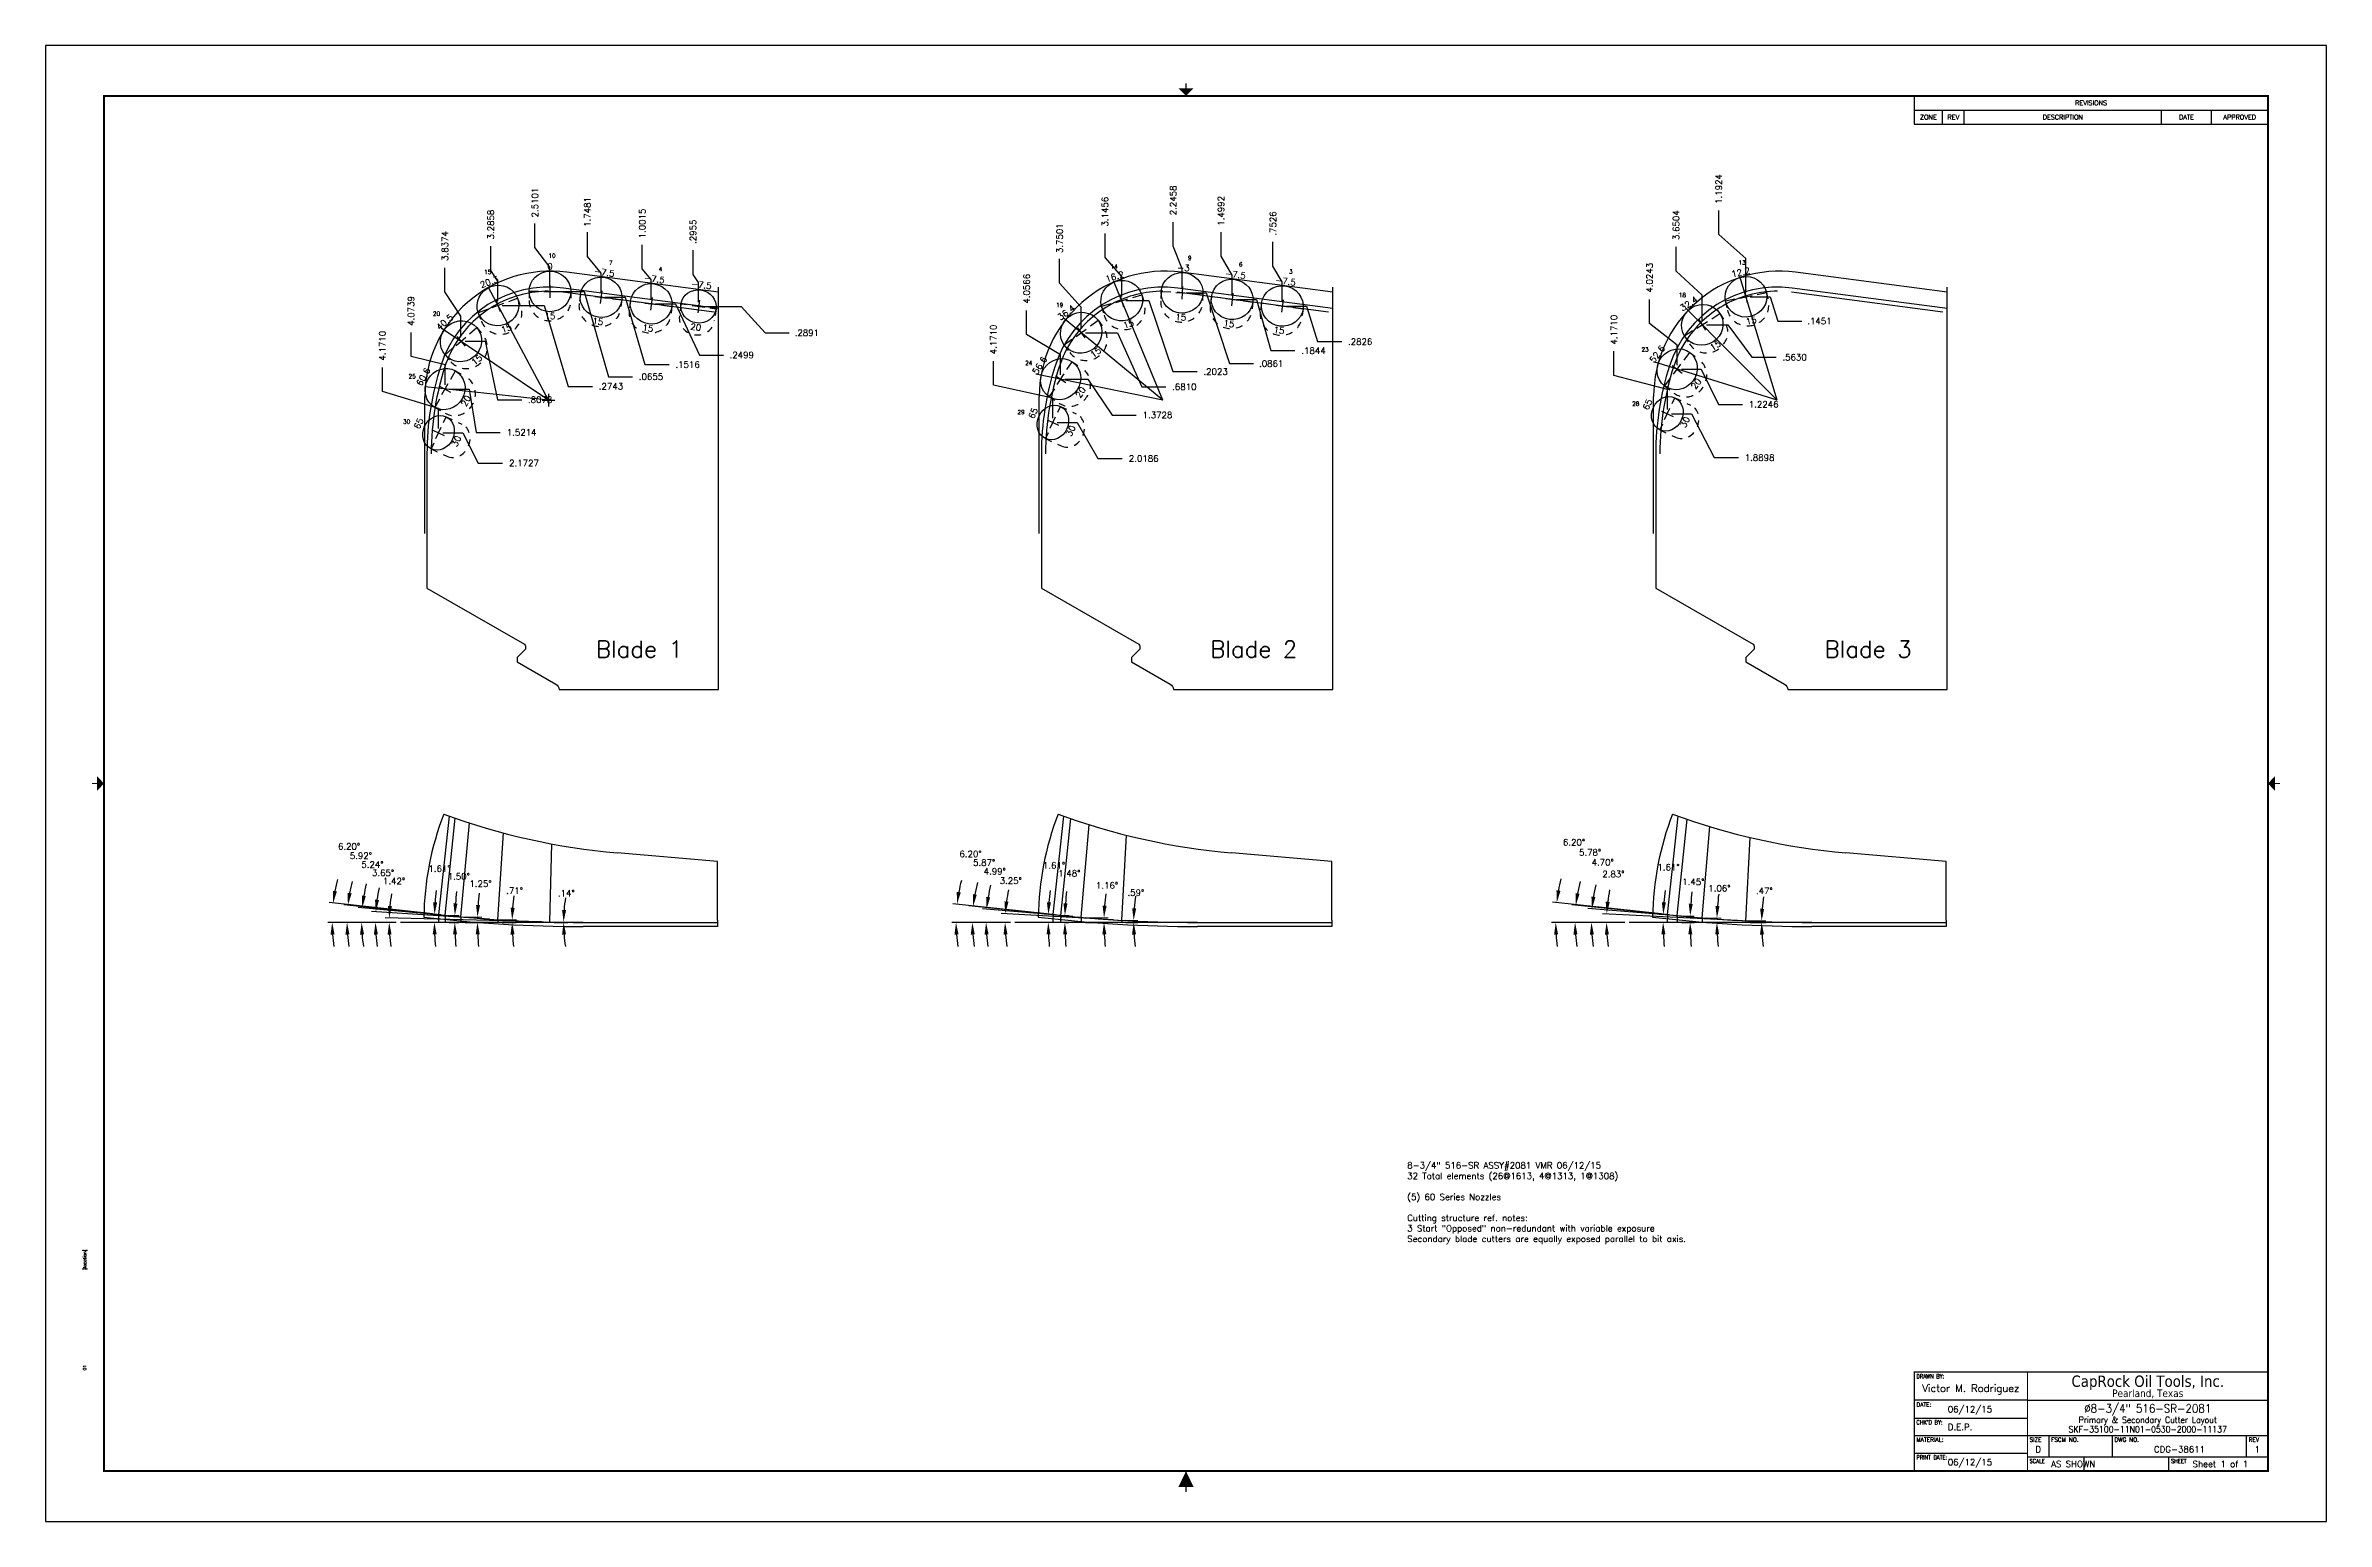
# Model space of a CAD drawing. Extents: x 72.5 to 140.5, y 4 to 26.
# Drawn here: x 72.5 to 106.5, y 3.96 to 25.96 of the extents above; entities that cross this region are included whole.
import ezdxf
from ezdxf.enums import TextEntityAlignment as Align

# ---------------------------------------------------------------- set-up
doc = ezdxf.new("R2010")
doc.units = 0
doc.header["$MEASUREMENT"] = 0
doc.header["$PDMODE"] = 3
doc.linetypes.add('CENTER2', pattern=[1.125, 0.75, -0.125, 0.125, -0.125])
doc.linetypes.add('HIDDEN2', pattern=[0.1875, 0.125, -0.0625])
doc.layers.get('0').update_dxf_attribs({"linetype": 'CONTINUOUS'})
doc.layers.get('Defpoints').update_dxf_attribs({"color": 10, "linetype": 'CONTINUOUS'})
for name, color, linetype, true_color in [('Blade1', 30, 'CONTINUOUS', 0xff7f00), ('Blade2', 7, 'CONTINUOUS', 0xcccc00), ('Blade3', 7, 'CONTINUOUS', 0x00cc00)]:
    doc.layers.add(name, color=color, linetype=linetype, true_color=true_color)
for name, color, linetype in [('CLine', 5, 'CENTER2'), ('Dims', 4, 'CONTINUOUS'), ('Title Block', 7, 'CONTINUOUS')]:
    doc.layers.add(name, color=color, linetype=linetype)
doc.styles.add('Block', font='tahoma.ttf')
doc.styles.add('RomanD', font='romand.shx', dxfattribs={"width": 0.9})
doc.styles.add('RomanS', font='romans')
doc.dimstyles.get("Standard").update_dxf_attribs({"dimtxt": 0.094, "dimasz": 0.18, "dimexe": 0.0625, "dimexo": 0.0625, "dimgap": 0.09, "dimtad": 0, "dimtih": 1, "dimtoh": 1, "dimdec": 4, "dimzin": 4, "dimdsep": 46, "dimtxsty": 'RomanS', "dimcen": 0.09, "dimazin": 1, "dimtfac": 1, "dimtdec": 4, "dimtofl": 0, "dimtmove": 0, "dimatfit": 1, "dimfxl": 1, "dimtolj": 1, "dimtzin": 0, "dimarcsym": 0})

msp = doc.modelspace()

# ---------------------------------------------------------------- texts
at = {"insert": (92.79357, 9.31011), "char_height": 0.09375, "width": 7.2757161, "attachment_point": 1, "style": 'RomanS'}
msp.add_mtext('8-3/4" 516-SR ASSY#2081 VMR 06/12/15\\P32 Total elements (26@1613, 4@1313, 1@1308)\\P\\P(5) 60 Series Nozzles\\P\\PCutting structure ref. notes:\\P3 Start "Opposed" non-redundant with variable exposure\\PSecondary blade cutters are equally exposed parallel to bit axis.\\P\\P  ', dxfattribs=at)
at = {"layer": 'Blade1', "style": 'RomanS'}
for s, p in [('10', (79.9902, 22.79432)), ('15', (79.03085, 22.5505)), ('7', (80.89477, 22.68678)), ('4', (81.63517, 22.5936)), ('20', (78.2688, 21.92842)), ('25', (77.90553, 20.99459)), ('30', (77.82408, 20.32))]:
    msp.add_text(s, height=0.0625, dxfattribs=at).set_placement(p)
at = {"layer": 'Blade2', "style": 'RomanS'}
for s, p in [('9', (89.52428, 22.76077)), ('14', (88.3712, 22.633)), ('6', (90.28387, 22.66485)), ('3', (91.03249, 22.55797)), ('19', (87.55778, 22.05857)), ('24', (87.0973, 21.19441)), ('29', (86.98284, 20.46233))]:
    msp.add_text(s, height=0.0625, dxfattribs=at).set_placement(p)
at = {"layer": 'Blade3', "style": 'RomanS'}
for s, p in [('13', (97.72989, 22.69166)), ('18', (96.84126, 22.20707)), ('23', (96.2854, 21.39607)), ('28', (96.14635, 20.5889))]:
    msp.add_text(s, height=0.0625, dxfattribs=at).set_placement(p)
at = {"layer": 'Dims', "style": 'RomanS'}
for s, p in [('Blade 1', (80.69788, 16.83498)), ('Blade 2', (89.85663, 16.83498)), ('Blade 3', (99.01538, 16.83498))]:
    msp.add_text(s, height=0.25, dxfattribs=at).set_placement(p)

# ---------------------------------------------------------------- blocks, each defined once
blk = doc.blocks.new('COT_Dblock')
at = {"layer": 'Defpoints'}
for p in [(33.812, 21.812), (0.188, 0.188)]:
    blk.add_point(p, dxfattribs=at)
at = {"layer": 'Title Block'}
for p, q in [((27.857, 21.25), (27.857, 20.828)), ((27.857, 21.039), (33.13, 21.039)), ((27.857, 20.828), (33.13, 20.828)), ((28.278, 20.828), (28.278, 21.039)), ((28.599, 20.828), (28.599, 21.039)), ((31.544, 20.828), (31.544, 21.039)), ((32.286, 20.828), (32.286, 21.039)), ((29.544, 1.805), (27.857, 1.805)), ((27.857, 1.539), (29.544, 1.539)), ((27.857, 1.282), (33.13, 1.282)), ((29.865, 0.961), (29.865, 1.282)), ((30.81, 0.961), (30.81, 1.282)), ((32.809, 0.961), (32.809, 1.282)), ((27.857, 1.016), (29.544, 1.016)), ((29.544, 0.961), (33.13, 0.961)), ((30.388, 0.75), (30.388, 0.961)), ((31.653, 0.75), (31.653, 0.961))]:
    blk.add_line(p, q, dxfattribs=at)
at = {"layer": 'Title Block', "color": 8}
blk.add_lwpolyline([(0, 0), (34, 0), (34, 22), (0, 22)], close=True, dxfattribs=at)
at = {"layer": 'Title Block'}
for points, const_width in [([(17, 21.438), (17, 21.363)], 0.015), ([(0.69, 11), (0.765, 11)], 0.015), ([(33.31, 11), (33.235, 11)], 0.015), ([(27.857, 0.75), (27.857, 2.227), (33.13, 2.227)], 0.0169), ([(29.544, 0.75), (29.544, 2.227)], 0.0169), ([(29.544, 1.805), (33.13, 1.805)], 0.0169), ([(17, 0.438), (17, 0.513)], 0.015)]:
    blk.add_lwpolyline(points, dxfattribs=dict(at, const_width=const_width))
at = {"layer": 'Title Block', "const_width": 0.03}
blk.add_lwpolyline([(33.13, 21.25), (0.87, 21.25), (0.87, 0.75), (33.13, 0.75)], close=True, dxfattribs=at)
at = {"layer": 'Title Block'}
for points in [[(16.887, 21.363), (17.113, 21.363), (17, 21.25)], [(0.765, 10.887), (0.765, 11.113), (0.87, 11)], [(33.235, 10.887), (33.235, 11.113), (33.13, 11)], [(16.887, 0.513), (17.113, 0.513), (17, 0.75)]]:
    blk.add_solid(points, dxfattribs=at)
for s, height, style, p in [('REVISIONS', 0.0703, 'RomanS', (30.493, 21.145)), ('ZONE', 0.0703, 'RomanS', (28.067, 20.934)), ('REV', 0.0703, 'RomanS', (28.439, 20.934)), ('DESCRIPTION', 0.07031, 'RomanS', (30.071, 20.934)), ('DATE', 0.0703, 'RomanS', (31.915, 20.934)), ('APPROVED', 0.0703, 'RomanS', (32.708, 20.934)), ('CapRock Oil Tools, Inc.', 0.16875, 'Block', (31.337, 2.09)), ('Pearland, Texas', 0.1125, 'Block', (31.337, 1.91))]:
    blk.add_text(s, height=height, dxfattribs=dict(at, style=style)).set_placement(p, align=Align.MIDDLE_CENTER)
at = {"layer": 'Title Block', "style": 'RomanS'}
for s, width, p in [('DRAWN BY:', 0.86, (27.888, 2.195)), ("CHK'D BY:", 0.91, (27.888, 1.508)), ('PRINT DATE:', 0.78, (27.888, 0.985)), ('SCALE', 0.9, (29.575, 0.93)), ('SHEET', 0.9, (31.685, 0.93))]:
    blk.add_text(s, height=0.0625, dxfattribs=dict(at, width=width)).set_placement(p, align=Align.TOP_LEFT)
for s, p in [('DATE:', (27.888, 1.773)), ('MATERIAL:', (27.888, 1.25)), ('SIZE', (29.575, 1.25)), ('FSCM NO.', (29.896, 1.25)), ('DWG NO.', (30.841, 1.25)), ('REV', (32.841, 1.25))]:
    blk.add_text(s, height=0.0625, dxfattribs=at).set_placement(p, align=Align.TOP_LEFT)
at = {"layer": 'Title Block', "color": 3, "style": 'RomanS'}
blk.add_text('D', height=0.094, dxfattribs=at).set_placement((29.704, 1.121), align=Align.TOP_CENTER)
at = {"layer": 'Title Block', "color": 1, "style": 'RomanS', "flags": 8}
for tag, p in [('FNAME', (0.62, 3.75)), ('REVDATE', (0.62, 2.25)), ('USER', (0.62, 0.75))]:
    blk.add_attdef(tag, text='', height=0.047, rotation=90, dxfattribs=at).set_placement(p, align=Align.BOTTOM_LEFT)
at = {"layer": 'Title Block', "color": 3, "style": 'RomanS', "flags": 8}
for tag, p in [('DDATE', (28.356, 1.672)), ('CHECK', (28.356, 1.406)), ('MATRL', (28.356, 1.149)), ('PDATE', (28.356, 0.883)), ('SCALE', (29.896, 0.855)), ('SHEET', (32.005, 0.855))]:
    blk.add_attdef(tag, text='', height=0.094, dxfattribs=at).set_placement(p, align=Align.MIDDLE_LEFT)
blk.add_attdef('DRAWN', text='', height=0.11, dxfattribs=at).set_placement((28.7, 1.984), align=Align.MIDDLE_CENTER)
at = {"layer": 'Title Block', "color": 3, "style": 'RomanD', "width": 0.9, "flags": 8}
for tag, height, p in [('TITL1', 0.125, (31.337, 1.684)), ('TITL2', 0.094, (31.337, 1.514)), ('TITL3', 0.094, (31.337, 1.374))]:
    blk.add_attdef(tag, text='', height=height, dxfattribs=at).set_placement(p, align=Align.MIDDLE_CENTER)
at = {"layer": 'Title Block', "color": 3, "style": 'RomanS', "flags": 8}
for tag, p in [('FSCM#', (30.337, 1.121)), ('DWG#', (31.81, 1.121)), ('REV#', (32.97, 1.121))]:
    blk.add_attdef(tag, text='', height=0.094, dxfattribs=at).set_placement(p, align=Align.TOP_CENTER)
blk = doc.blocks.new('CMark')
at = {"layer": 'CLine'}
for p, q in [((-0.094, 0), (0.094, 0)), ((0, 0.094), (0, -0.094))]:
    blk.add_line(p, q, dxfattribs=at)
blk = doc.blocks.new('1613@15')
for p, q in [((-0.17, 0), (-0.312, 0)), ((0.171, 0), (0.312, 0))]:
    blk.add_line(p, q)
at = {"color": 8, "linetype": 'HIDDEN2', "ltscale": 0.5}
blk.add_line((-0.312, 0), (-0.312, -0.135), dxfattribs=at)
at = {"color": 8, "linetype": 'HIDDEN2', "ltscale": 0.5, "flags": 128}
blk.add_lwpolyline([(0.312, 0), (0.312, -0.135)], dxfattribs=at)
blk.add_ellipse((0, 0), major_axis=(-0.312, 0), ratio=0.965926, start_param=-3.141592653589793, end_param=3.141592653589793)
at = {"color": 8, "linetype": 'HIDDEN2', "ltscale": 0.5}
blk.add_ellipse((0, -0.135), major_axis=(-0.312, 0), ratio=0.965926, start_param=0, end_param=3.141593, dxfattribs=at)
blk.add_blockref('CMark', (0, 0))
at = {"style": 'RomanS'}
blk.add_text('15', height=0.094, dxfattribs=at).set_placement((0, -0.364), align=Align.MIDDLE_CENTER)
blk.add_attdef('ANG', text='', height=0.094, dxfattribs=at).set_placement((0, 0.298), align=Align.BOTTOM_CENTER)
blk = doc.blocks.new('1313@20')
for p, q in [((-0.17, 0), (-0.265, 0)), ((0.171, 0), (0.264, 0))]:
    blk.add_line(p, q)
at = {"color": 8, "linetype": 'HIDDEN2', "ltscale": 0.5}
blk.add_line((-0.265, 0), (-0.265, -0.178), dxfattribs=at)
at = {"color": 8, "linetype": 'HIDDEN2', "ltscale": 0.5, "flags": 128}
blk.add_lwpolyline([(0.264, 0), (0.264, -0.178)], dxfattribs=at)
blk.add_ellipse((0, 0), major_axis=(0.264, 0), ratio=0.939693)
at = {"color": 8, "linetype": 'HIDDEN2', "ltscale": 0.5}
blk.add_ellipse((0, -0.178), major_axis=(0.264, 0), ratio=0.939693, start_param=3.141593, end_param=6.283185, dxfattribs=at)
blk.add_blockref('CMark', (0, 0))
at = {"style": 'RomanS'}
blk.add_text('20', height=0.094, dxfattribs=at).set_placement((0, -0.311), align=Align.MIDDLE_CENTER)
blk.add_attdef('ANG', text='', height=0.094, dxfattribs=at).set_placement((0, 0.251), align=Align.BOTTOM_CENTER)
blk = doc.blocks.new('*D204')
at = {"layer": 'Defpoints', "color": 0, "transparency": 16777216}
for p in [(82.147, 22.906), (82.524, 22.358), (82.229, 22.068)]:
    blk.add_point(p, dxfattribs=at)
at = {"layer": 'Dims', "color": 0, "lineweight": -2, "transparency": 16777216}
for p, q in [((82.147, 22.546), (82.147, 22.906)), ((82.229, 22.428), (82.147, 22.546)), ((82.229, 22.131), (82.229, 22.428))]:
    blk.add_line(p, q, dxfattribs=at)
at = {"layer": 'Dims', "color": 0, "transparency": 16777216, "insert": (82.147, 23.182), "char_height": 0.094, "attachment_point": 5, "rotation": 90, "style": 'RomanS'}
blk.add_mtext('\\A1;.2955', dxfattribs=at)
blk = doc.blocks.new('*D205')
at = {"layer": 'Defpoints', "color": 0, "transparency": 16777216}
for p in [(82.875, 22.358), (82.229, 22.068), (83.582, 21.675)]:
    blk.add_point(p, dxfattribs=at)
at = {"layer": 'Dims', "color": 0, "lineweight": -2, "transparency": 16777216}
for p, q in [((82.291, 22.068), (82.862, 22.068)), ((82.862, 22.068), (83.222, 21.675)), ((83.222, 21.675), (83.582, 21.675))]:
    blk.add_line(p, q, dxfattribs=at)
at = {"layer": 'Dims', "color": 0, "transparency": 16777216, "insert": (83.844, 21.675), "char_height": 0.094, "attachment_point": 5, "style": 'RomanS'}
blk.add_mtext('\\A1;.2891', dxfattribs=at)
blk = doc.blocks.new('*D206')
at = {"layer": 'Defpoints', "color": 0, "transparency": 16777216}
for p in [(81.389, 22.989), (81.523, 22.108), (82.524, 22.358)]:
    blk.add_point(p, dxfattribs=at)
at = {"layer": 'Dims', "color": 0, "lineweight": -2, "transparency": 16777216}
for p, q in [((81.389, 22.629), (81.389, 22.989)), ((81.523, 22.468), (81.389, 22.629)), ((81.523, 22.17), (81.523, 22.468))]:
    blk.add_line(p, q, dxfattribs=at)
at = {"layer": 'Dims', "color": 0, "transparency": 16777216, "insert": (81.389, 23.305), "char_height": 0.094, "attachment_point": 5, "rotation": 90, "style": 'RomanS'}
blk.add_mtext('\\A1;1.0015', dxfattribs=at)
blk = doc.blocks.new('*D207')
at = {"layer": 'Defpoints', "color": 0, "transparency": 16777216}
for p in [(81.523, 22.108), (82.524, 22.358), (82.601, 21.344)]:
    blk.add_point(p, dxfattribs=at)
at = {"layer": 'Dims', "color": 0, "lineweight": -2, "transparency": 16777216}
for p, q in [((81.585, 22.108), (81.883, 22.108)), ((81.883, 22.108), (82.241, 21.344)), ((82.241, 21.344), (82.601, 21.344))]:
    blk.add_line(p, q, dxfattribs=at)
at = {"layer": 'Dims', "color": 0, "transparency": 16777216, "insert": (82.874, 21.344), "char_height": 0.094, "attachment_point": 5, "style": 'RomanS'}
blk.add_mtext('\\A1;.2499', dxfattribs=at)
blk = doc.blocks.new('*D208')
at = {"layer": 'Defpoints', "color": 0, "transparency": 16777216}
for p in [(80.776, 22.206), (82.524, 22.358), (81.79, 21.202)]:
    blk.add_point(p, dxfattribs=at)
at = {"layer": 'Dims', "color": 0, "lineweight": -2, "transparency": 16777216}
for p, q in [((80.839, 22.206), (81.136, 22.206)), ((81.136, 22.206), (81.43, 21.202)), ((81.43, 21.202), (81.79, 21.202))]:
    blk.add_line(p, q, dxfattribs=at)
at = {"layer": 'Dims', "color": 0, "transparency": 16777216, "insert": (82.066, 21.202), "char_height": 0.094, "attachment_point": 5, "style": 'RomanS'}
blk.add_mtext('\\A1;.1516', dxfattribs=at)
blk = doc.blocks.new('*D209')
at = {"layer": 'Defpoints', "color": 0, "transparency": 16777216}
for p in [(80.572, 23.175), (80.776, 22.206), (82.524, 22.358)]:
    blk.add_point(p, dxfattribs=at)
at = {"layer": 'Dims', "color": 0, "lineweight": -2, "transparency": 16777216}
for p, q in [((80.572, 22.815), (80.572, 23.175)), ((80.776, 22.566), (80.572, 22.815)), ((80.776, 22.268), (80.776, 22.566))]:
    blk.add_line(p, q, dxfattribs=at)
at = {"layer": 'Dims', "color": 0, "transparency": 16777216, "insert": (80.572, 23.477), "char_height": 0.094, "attachment_point": 5, "rotation": 90, "style": 'RomanS'}
blk.add_mtext('\\A1;1.7481', dxfattribs=at)
blk = doc.blocks.new('*D210')
at = {"layer": 'Defpoints', "color": 0, "transparency": 16777216}
for p in [(79.79, 23.307), (80.014, 22.292), (82.524, 22.358)]:
    blk.add_point(p, dxfattribs=at)
at = {"layer": 'Dims', "color": 0, "lineweight": -2, "transparency": 16777216}
for p, q in [((79.79, 22.947), (79.79, 23.307)), ((80.014, 22.652), (79.79, 22.947)), ((80.014, 22.355), (80.014, 22.652))]:
    blk.add_line(p, q, dxfattribs=at)
at = {"layer": 'Dims', "color": 0, "transparency": 16777216, "insert": (79.79, 23.617), "char_height": 0.094, "attachment_point": 5, "rotation": 90, "style": 'RomanS'}
blk.add_mtext('\\A1;2.5101', dxfattribs=at)
blk = doc.blocks.new('*D211')
at = {"layer": 'Defpoints', "color": 0, "transparency": 16777216}
for p in [(80.014, 22.292), (82.524, 22.358), (81.244, 21.021)]:
    blk.add_point(p, dxfattribs=at)
at = {"layer": 'Dims', "color": 0, "lineweight": -2, "transparency": 16777216}
for p, q in [((80.076, 22.292), (80.524, 22.292)), ((80.524, 22.292), (80.884, 21.021)), ((80.884, 21.021), (81.244, 21.021))]:
    blk.add_line(p, q, dxfattribs=at)
at = {"layer": 'Dims', "color": 0, "transparency": 16777216, "insert": (81.52, 21.021), "char_height": 0.094, "attachment_point": 5, "style": 'RomanS'}
blk.add_mtext('\\A1;.0655', dxfattribs=at)
blk = doc.blocks.new('*D214')
at = {"layer": 'Defpoints', "color": 0, "transparency": 16777216}
for p in [(79.132, 22.966), (82.524, 22.358), (79.238, 22.083)]:
    blk.add_point(p, dxfattribs=at)
at = {"layer": 'Dims', "color": 0, "lineweight": -2, "transparency": 16777216}
for p, q in [((79.132, 22.606), (79.132, 22.966)), ((79.238, 22.443), (79.132, 22.606)), ((79.238, 22.146), (79.238, 22.443))]:
    blk.add_line(p, q, dxfattribs=at)
at = {"layer": 'Dims', "color": 0, "transparency": 16777216, "insert": (79.132, 23.289), "char_height": 0.094, "attachment_point": 5, "rotation": 90, "style": 'RomanS'}
blk.add_mtext('\\A1;3.2858', dxfattribs=at)
blk = doc.blocks.new('*D215')
at = {"layer": 'Defpoints', "color": 0, "transparency": 16777216}
for p in [(82.524, 22.358), (79.238, 22.083), (80.647, 20.877)]:
    blk.add_point(p, dxfattribs=at)
at = {"layer": 'Dims', "color": 0, "lineweight": -2, "transparency": 16777216}
for p, q in [((79.301, 22.083), (79.927, 22.083)), ((79.927, 22.083), (80.287, 20.877)), ((80.287, 20.877), (80.647, 20.877))]:
    blk.add_line(p, q, dxfattribs=at)
at = {"layer": 'Dims', "color": 0, "transparency": 16777216, "insert": (80.923, 20.877), "char_height": 0.094, "attachment_point": 5, "style": 'RomanS'}
blk.add_mtext('\\A1;.2743', dxfattribs=at)
blk = doc.blocks.new('*D220')
at = {"layer": 'Defpoints', "color": 0, "transparency": 16777216}
for p in [(78.447, 22.645), (82.524, 22.358), (78.687, 21.55)]:
    blk.add_point(p, dxfattribs=at)
at = {"layer": 'Dims', "color": 0, "lineweight": -2, "transparency": 16777216}
for p, q in [((78.447, 22.285), (78.447, 22.645)), ((78.687, 21.925), (78.447, 22.285)), ((78.687, 21.612), (78.687, 21.925))]:
    blk.add_line(p, q, dxfattribs=at)
at = {"layer": 'Dims', "color": 0, "transparency": 16777216, "insert": (78.447, 22.97), "char_height": 0.094, "attachment_point": 5, "rotation": 90, "style": 'RomanS'}
blk.add_mtext('\\A1;3.8374', dxfattribs=at)
blk = doc.blocks.new('*D221')
at = {"layer": 'Defpoints', "color": 0, "transparency": 16777216}
for p in [(82.524, 22.358), (78.687, 21.55), (79.592, 20.677)]:
    blk.add_point(p, dxfattribs=at)
at = {"layer": 'Dims', "color": 0, "lineweight": -2, "transparency": 16777216}
for p, q in [((78.749, 21.55), (79.047, 21.55)), ((79.047, 21.55), (79.232, 20.677)), ((79.232, 20.677), (79.592, 20.677))]:
    blk.add_line(p, q, dxfattribs=at)
at = {"layer": 'Dims', "color": 0, "transparency": 16777216, "insert": (79.867, 20.677), "char_height": 0.094, "attachment_point": 5, "style": 'RomanS'}
blk.add_mtext('\\A1;.8078', dxfattribs=at)
blk = doc.blocks.new('1613@20')
for p, q in [((-0.17, 0), (-0.312, 0)), ((0.171, 0), (0.312, 0))]:
    blk.add_line(p, q)
at = {"color": 8, "linetype": 'HIDDEN2', "ltscale": 0.5}
blk.add_line((-0.312, 0), (-0.312, -0.178), dxfattribs=at)
at = {"color": 8, "linetype": 'HIDDEN2', "ltscale": 0.5, "flags": 128}
blk.add_lwpolyline([(0.312, 0), (0.312, -0.178)], dxfattribs=at)
blk.add_ellipse((0, 0), major_axis=(-0.312, 0), ratio=0.939693, start_param=-3.141592653589793, end_param=3.141592653589793)
at = {"color": 8, "linetype": 'HIDDEN2', "ltscale": 0.5}
blk.add_ellipse((0, -0.178), major_axis=(-0.312, 0), ratio=0.939693, start_param=0, end_param=3.141593, dxfattribs=at)
blk.add_blockref('CMark', (0, 0))
at = {"style": 'RomanS'}
blk.add_text('20', height=0.094, dxfattribs=at).set_placement((0, -0.356), align=Align.MIDDLE_CENTER)
blk.add_attdef('ANG', text='', height=0.094, dxfattribs=at).set_placement((0, 0.298), align=Align.BOTTOM_CENTER)
blk = doc.blocks.new('*D222')
at = {"layer": 'Defpoints', "color": 0, "transparency": 16777216}
for p in [(82.524, 22.358), (77.943, 21.68), (78.45, 20.836)]:
    blk.add_point(p, dxfattribs=at)
at = {"layer": 'Dims', "color": 0, "lineweight": -2, "transparency": 16777216}
for p, q in [((77.943, 21.32), (77.943, 21.68)), ((78.45, 21.196), (77.943, 21.32)), ((78.45, 20.899), (78.45, 21.196))]:
    blk.add_line(p, q, dxfattribs=at)
at = {"layer": 'Dims', "color": 0, "transparency": 16777216, "insert": (77.943, 22.001), "char_height": 0.094, "attachment_point": 5, "rotation": 90, "style": 'RomanS'}
blk.add_mtext('\\A1;4.0739', dxfattribs=at)
blk = doc.blocks.new('*D223')
at = {"layer": 'Defpoints', "color": 0, "transparency": 16777216}
for p in [(82.524, 22.358), (78.45, 20.836), (79.273, 20.19)]:
    blk.add_point(p, dxfattribs=at)
at = {"layer": 'Dims', "color": 0, "lineweight": -2, "transparency": 16777216}
for p, q in [((78.513, 20.836), (78.81, 20.836)), ((78.81, 20.836), (78.913, 20.19)), ((78.913, 20.19), (79.273, 20.19))]:
    blk.add_line(p, q, dxfattribs=at)
at = {"layer": 'Dims', "color": 0, "transparency": 16777216, "insert": (79.592, 20.19), "char_height": 0.094, "attachment_point": 5, "style": 'RomanS'}
blk.add_mtext('\\A1;1.5214', dxfattribs=at)
blk = doc.blocks.new('1313@30')
for p, q in [((-0.17, 0), (-0.265, 0)), ((0.171, 0), (0.264, 0))]:
    blk.add_line(p, q)
at = {"color": 8, "linetype": 'HIDDEN2', "ltscale": 0.5}
blk.add_line((-0.265, 0), (-0.265, -0.26), dxfattribs=at)
at = {"color": 8, "linetype": 'HIDDEN2', "ltscale": 0.5, "flags": 128}
blk.add_lwpolyline([(0.264, 0), (0.264, -0.26)], dxfattribs=at)
blk.add_ellipse((0, 0), major_axis=(0.264, 0), ratio=0.866025)
at = {"color": 8, "linetype": 'HIDDEN2', "ltscale": 0.5}
blk.add_ellipse((0, -0.26), major_axis=(0.264, 0), ratio=0.866025, start_param=3.141593, end_param=6.283185, dxfattribs=at)
blk.add_blockref('CMark', (0, 0))
at = {"style": 'RomanS'}
blk.add_text('30', height=0.094, dxfattribs=at).set_placement((0, -0.292), align=Align.MIDDLE_CENTER)
blk.add_attdef('ANG', text='', height=0.094, dxfattribs=at).set_placement((0, 0.251), align=Align.BOTTOM_CENTER)
blk = doc.blocks.new('*D226')
at = {"layer": 'Defpoints', "color": 0, "transparency": 16777216}
for p in [(82.524, 22.358), (77.516, 21.16), (78.353, 20.185)]:
    blk.add_point(p, dxfattribs=at)
at = {"layer": 'Dims', "color": 0, "lineweight": -2, "transparency": 16777216}
for p, q in [((77.516, 20.8), (77.516, 21.16)), ((78.353, 20.545), (77.516, 20.8)), ((78.353, 20.247), (78.353, 20.545))]:
    blk.add_line(p, q, dxfattribs=at)
at = {"layer": 'Dims', "color": 0, "transparency": 16777216, "insert": (77.516, 21.483), "char_height": 0.094, "attachment_point": 5, "rotation": 90, "style": 'RomanS'}
blk.add_mtext('\\A1;4.1710', dxfattribs=at)
blk = doc.blocks.new('*D227')
at = {"layer": 'Defpoints', "color": 0, "transparency": 16777216}
for p in [(82.524, 22.358), (78.353, 20.185), (79.305, 19.733)]:
    blk.add_point(p, dxfattribs=at)
at = {"layer": 'Dims', "color": 0, "lineweight": -2, "transparency": 16777216}
for p, q in [((78.416, 20.185), (78.713, 20.185)), ((78.713, 20.185), (78.945, 19.733)), ((78.945, 19.733), (79.305, 19.733))]:
    blk.add_line(p, q, dxfattribs=at)
at = {"layer": 'Dims', "color": 0, "transparency": 16777216, "insert": (79.627, 19.733), "char_height": 0.094, "attachment_point": 5, "style": 'RomanS'}
blk.add_mtext('\\A1;2.1727', dxfattribs=at)
blk = doc.blocks.new('*D230')
at = {"layer": 'Defpoints', "color": 0, "transparency": 16777216}
for p in [(90.791, 23.03), (91.683, 22.358), (90.93, 22.075)]:
    blk.add_point(p, dxfattribs=at)
at = {"layer": 'Dims', "color": 0, "lineweight": -2, "transparency": 16777216}
for p, q in [((90.791, 22.67), (90.791, 23.03)), ((90.93, 22.435), (90.791, 22.67)), ((90.93, 22.137), (90.93, 22.435))]:
    blk.add_line(p, q, dxfattribs=at)
at = {"layer": 'Dims', "color": 0, "transparency": 16777216, "insert": (90.791, 23.305), "char_height": 0.094, "attachment_point": 5, "rotation": 90, "style": 'RomanS'}
blk.add_mtext('\\A1;.7526', dxfattribs=at)
blk = doc.blocks.new('*D231')
at = {"layer": 'Defpoints', "color": 0, "transparency": 16777216}
for p in [(90.018, 23.178), (90.184, 22.173), (91.683, 22.358)]:
    blk.add_point(p, dxfattribs=at)
at = {"layer": 'Dims', "color": 0, "lineweight": -2, "transparency": 16777216}
for p, q in [((90.018, 22.818), (90.018, 23.178)), ((90.184, 22.533), (90.018, 22.818)), ((90.184, 22.236), (90.184, 22.533))]:
    blk.add_line(p, q, dxfattribs=at)
at = {"layer": 'Dims', "color": 0, "transparency": 16777216, "insert": (90.018, 23.494), "char_height": 0.094, "attachment_point": 5, "rotation": 90, "style": 'RomanS'}
blk.add_mtext('\\A1;1.4992', dxfattribs=at)
blk = doc.blocks.new('*D232')
at = {"layer": 'Defpoints', "color": 0, "transparency": 16777216}
for p in [(89.304, 23.327), (89.437, 22.271), (91.683, 22.358)]:
    blk.add_point(p, dxfattribs=at)
at = {"layer": 'Dims', "color": 0, "lineweight": -2, "transparency": 16777216}
for p, q in [((89.304, 22.967), (89.304, 23.327)), ((89.437, 22.631), (89.304, 22.967)), ((89.437, 22.334), (89.437, 22.631))]:
    blk.add_line(p, q, dxfattribs=at)
at = {"layer": 'Dims', "color": 0, "transparency": 16777216, "insert": (89.304, 23.649), "char_height": 0.094, "attachment_point": 5, "rotation": 90, "style": 'RomanS'}
blk.add_mtext('\\A1;2.2458', dxfattribs=at)
blk = doc.blocks.new('*D233')
at = {"layer": 'Defpoints', "color": 0, "transparency": 16777216}
for p in [(88.288, 23.158), (88.537, 22.155), (91.683, 22.358)]:
    blk.add_point(p, dxfattribs=at)
at = {"layer": 'Dims', "color": 0, "lineweight": -2, "transparency": 16777216}
for p, q in [((88.288, 22.798), (88.288, 23.158)), ((88.537, 22.515), (88.288, 22.798)), ((88.537, 22.218), (88.537, 22.515))]:
    blk.add_line(p, q, dxfattribs=at)
at = {"layer": 'Dims', "color": 0, "transparency": 16777216, "insert": (88.288, 23.481), "char_height": 0.094, "attachment_point": 5, "rotation": 90, "style": 'RomanS'}
blk.add_mtext('\\A1;3.1456', dxfattribs=at)
blk = doc.blocks.new('*D234')
at = {"layer": 'Defpoints', "color": 0, "transparency": 16777216}
for p in [(87.61, 22.777), (91.683, 22.358), (87.933, 21.677)]:
    blk.add_point(p, dxfattribs=at)
at = {"layer": 'Dims', "color": 0, "lineweight": -2, "transparency": 16777216}
for p, q in [((87.61, 22.417), (87.61, 22.777)), ((87.933, 22.057), (87.61, 22.417)), ((87.933, 21.739), (87.933, 22.057))]:
    blk.add_line(p, q, dxfattribs=at)
at = {"layer": 'Dims', "color": 0, "transparency": 16777216, "insert": (87.61, 23.086), "char_height": 0.094, "attachment_point": 5, "rotation": 90, "style": 'RomanS'}
blk.add_mtext('\\A1;3.7501', dxfattribs=at)
blk = doc.blocks.new('*D235')
at = {"layer": 'Defpoints', "color": 0, "transparency": 16777216}
for p in [(91.683, 22.358), (87.119, 22.009), (87.626, 20.985)]:
    blk.add_point(p, dxfattribs=at)
at = {"layer": 'Dims', "color": 0, "lineweight": -2, "transparency": 16777216}
for p, q in [((87.119, 21.649), (87.119, 22.009)), ((87.626, 21.345), (87.119, 21.649)), ((87.626, 21.047), (87.626, 21.345))]:
    blk.add_line(p, q, dxfattribs=at)
at = {"layer": 'Dims', "color": 0, "transparency": 16777216, "insert": (87.119, 22.332), "char_height": 0.094, "attachment_point": 5, "rotation": 90, "style": 'RomanS'}
blk.add_mtext('\\A1;4.0566', dxfattribs=at)
blk = doc.blocks.new('*D236')
at = {"layer": 'Defpoints', "color": 0, "transparency": 16777216}
for p in [(91.683, 22.358), (90.93, 22.075), (91.817, 21.544)]:
    blk.add_point(p, dxfattribs=at)
at = {"layer": 'Dims', "color": 0, "lineweight": -2, "transparency": 16777216}
for p, q in [((90.993, 22.075), (91.29, 22.075)), ((91.29, 22.075), (91.457, 21.544)), ((91.457, 21.544), (91.817, 21.544))]:
    blk.add_line(p, q, dxfattribs=at)
at = {"layer": 'Dims', "color": 0, "transparency": 16777216, "insert": (92.092, 21.544), "char_height": 0.094, "attachment_point": 5, "style": 'RomanS'}
blk.add_mtext('\\A1;.2826', dxfattribs=at)
blk = doc.blocks.new('*D237')
at = {"layer": 'Defpoints', "color": 0, "transparency": 16777216}
for p in [(90.184, 22.173), (91.683, 22.358), (91.118, 21.41)]:
    blk.add_point(p, dxfattribs=at)
at = {"layer": 'Dims', "color": 0, "lineweight": -2, "transparency": 16777216}
for p, q in [((90.246, 22.173), (90.544, 22.173)), ((90.544, 22.173), (90.758, 21.41)), ((90.758, 21.41), (91.118, 21.41))]:
    blk.add_line(p, q, dxfattribs=at)
at = {"layer": 'Dims', "color": 0, "transparency": 16777216, "insert": (91.396, 21.41), "char_height": 0.094, "attachment_point": 5, "style": 'RomanS'}
blk.add_mtext('\\A1;.1844', dxfattribs=at)
blk = doc.blocks.new('*D238')
at = {"layer": 'Defpoints', "color": 0, "transparency": 16777216}
for p in [(89.437, 22.271), (91.683, 22.358), (90.503, 21.217)]:
    blk.add_point(p, dxfattribs=at)
at = {"layer": 'Dims', "color": 0, "lineweight": -2, "transparency": 16777216}
for p, q in [((89.5, 22.271), (89.797, 22.271)), ((89.797, 22.271), (90.143, 21.217)), ((90.143, 21.217), (90.503, 21.217))]:
    blk.add_line(p, q, dxfattribs=at)
at = {"layer": 'Dims', "color": 0, "transparency": 16777216, "insert": (90.766, 21.217), "char_height": 0.094, "attachment_point": 5, "style": 'RomanS'}
blk.add_mtext('\\A1;.0861', dxfattribs=at)
blk = doc.blocks.new('*D239')
at = {"layer": 'Defpoints', "color": 0, "transparency": 16777216}
for p in [(88.537, 22.155), (91.683, 22.358), (89.661, 21.098)]:
    blk.add_point(p, dxfattribs=at)
at = {"layer": 'Dims', "color": 0, "lineweight": -2, "transparency": 16777216}
for p, q in [((88.6, 22.155), (88.941, 22.155)), ((88.941, 22.155), (89.301, 21.098)), ((89.301, 21.098), (89.661, 21.098))]:
    blk.add_line(p, q, dxfattribs=at)
at = {"layer": 'Dims', "color": 0, "transparency": 16777216, "insert": (89.937, 21.098), "char_height": 0.094, "attachment_point": 5, "style": 'RomanS'}
blk.add_mtext('\\A1;.2023', dxfattribs=at)
blk = doc.blocks.new('*D240')
at = {"layer": 'Defpoints', "color": 0, "transparency": 16777216}
for p in [(91.683, 22.358), (87.933, 21.677), (89.195, 20.87)]:
    blk.add_point(p, dxfattribs=at)
at = {"layer": 'Dims', "color": 0, "lineweight": -2, "transparency": 16777216}
for p, q in [((87.995, 21.677), (88.475, 21.677)), ((88.475, 21.677), (88.835, 20.87)), ((88.835, 20.87), (89.195, 20.87))]:
    blk.add_line(p, q, dxfattribs=at)
at = {"layer": 'Dims', "color": 0, "transparency": 16777216, "insert": (89.471, 20.87), "char_height": 0.094, "attachment_point": 5, "style": 'RomanS'}
blk.add_mtext('\\A1;.6810', dxfattribs=at)
blk = doc.blocks.new('*D241')
at = {"layer": 'Defpoints', "color": 0, "transparency": 16777216}
for p in [(91.683, 22.358), (87.626, 20.985), (88.754, 20.449)]:
    blk.add_point(p, dxfattribs=at)
at = {"layer": 'Dims', "color": 0, "lineweight": -2, "transparency": 16777216}
for p, q in [((87.689, 20.985), (88.034, 20.985)), ((88.034, 20.985), (88.394, 20.449)), ((88.394, 20.449), (88.754, 20.449))]:
    blk.add_line(p, q, dxfattribs=at)
at = {"layer": 'Dims', "color": 0, "transparency": 16777216, "insert": (89.07, 20.449), "char_height": 0.094, "attachment_point": 5, "style": 'RomanS'}
blk.add_mtext('\\A1;1.3728', dxfattribs=at)
blk = doc.blocks.new('*D248')
at = {"layer": 'Defpoints', "color": 0, "transparency": 16777216}
for p in [(97.437, 23.501), (97.843, 22.212), (99.036, 22.358)]:
    blk.add_point(p, dxfattribs=at)
at = {"layer": 'Dims', "color": 0, "lineweight": -2, "transparency": 16777216}
for p, q in [((97.437, 23.141), (97.437, 23.501)), ((97.843, 22.781), (97.437, 23.141)), ((97.843, 22.275), (97.843, 22.781))]:
    blk.add_line(p, q, dxfattribs=at)
at = {"layer": 'Dims', "color": 0, "transparency": 16777216, "insert": (97.437, 23.819), "char_height": 0.094, "attachment_point": 5, "rotation": 90, "style": 'RomanS'}
blk.add_mtext('\\A1;1.1924', dxfattribs=at)
blk = doc.blocks.new('*D249')
at = {"layer": 'Defpoints', "color": 0, "transparency": 16777216}
for p in [(96.802, 22.955), (100.842, 22.358), (97.191, 21.795)]:
    blk.add_point(p, dxfattribs=at)
at = {"layer": 'Dims', "color": 0, "lineweight": -2, "transparency": 16777216}
for p, q in [((96.802, 22.595), (96.802, 22.955)), ((97.191, 22.235), (96.802, 22.595)), ((97.191, 21.857), (97.191, 22.235))]:
    blk.add_line(p, q, dxfattribs=at)
at = {"layer": 'Dims', "color": 0, "transparency": 16777216, "insert": (96.802, 23.28), "char_height": 0.094, "attachment_point": 5, "rotation": 90, "style": 'RomanS'}
blk.add_mtext('\\A1;3.6504', dxfattribs=at)
blk = doc.blocks.new('*D250')
at = {"layer": 'Defpoints', "color": 0, "transparency": 16777216}
for p in [(96.405, 22.173), (100.842, 22.358), (96.817, 21.133)]:
    blk.add_point(p, dxfattribs=at)
at = {"layer": 'Dims', "color": 0, "lineweight": -2, "transparency": 16777216}
for p, q in [((96.405, 21.813), (96.405, 22.173)), ((96.817, 21.493), (96.405, 21.813)), ((96.817, 21.195), (96.817, 21.493))]:
    blk.add_line(p, q, dxfattribs=at)
at = {"layer": 'Dims', "color": 0, "transparency": 16777216, "insert": (96.405, 22.496), "char_height": 0.094, "attachment_point": 5, "rotation": 90, "style": 'RomanS'}
blk.add_mtext('\\A1;4.0243', dxfattribs=at)
blk = doc.blocks.new('*D251')
at = {"layer": 'Defpoints', "color": 0, "transparency": 16777216}
for p in [(97.843, 22.212), (100.842, 22.358), (98.677, 21.85)]:
    blk.add_point(p, dxfattribs=at)
at = {"layer": 'Dims', "color": 0, "lineweight": -2, "transparency": 16777216}
for p, q in [((97.906, 22.212), (98.203, 22.212)), ((98.203, 22.212), (98.317, 21.85)), ((98.317, 21.85), (98.677, 21.85))]:
    blk.add_line(p, q, dxfattribs=at)
at = {"layer": 'Dims', "color": 0, "transparency": 16777216, "insert": (98.939, 21.85), "char_height": 0.094, "attachment_point": 5, "style": 'RomanS'}
blk.add_mtext('\\A1;.1451', dxfattribs=at)
blk = doc.blocks.new('*D252')
at = {"layer": 'Defpoints', "color": 0, "transparency": 16777216}
for p in [(100.842, 22.358), (97.191, 21.795), (98.292, 21.312)]:
    blk.add_point(p, dxfattribs=at)
at = {"layer": 'Dims', "color": 0, "lineweight": -2, "transparency": 16777216}
for p, q in [((97.254, 21.795), (97.572, 21.795)), ((97.572, 21.795), (97.932, 21.312)), ((97.932, 21.312), (98.292, 21.312))]:
    blk.add_line(p, q, dxfattribs=at)
at = {"layer": 'Dims', "color": 0, "transparency": 16777216, "insert": (98.568, 21.312), "char_height": 0.094, "attachment_point": 5, "style": 'RomanS'}
blk.add_mtext('\\A1;.5630', dxfattribs=at)
blk = doc.blocks.new('*D253')
at = {"layer": 'Defpoints', "color": 0, "transparency": 16777216}
for p in [(100.842, 22.358), (96.817, 21.133), (97.791, 20.609)]:
    blk.add_point(p, dxfattribs=at)
at = {"layer": 'Dims', "color": 0, "lineweight": -2, "transparency": 16777216}
for p, q in [((96.88, 21.133), (97.177, 21.133)), ((97.177, 21.133), (97.431, 20.609)), ((97.431, 20.609), (97.791, 20.609))]:
    blk.add_line(p, q, dxfattribs=at)
at = {"layer": 'Dims', "color": 0, "transparency": 16777216, "insert": (98.107, 20.609), "char_height": 0.094, "attachment_point": 5, "style": 'RomanS'}
blk.add_mtext('\\A1;1.2246', dxfattribs=at)
blk = doc.blocks.new('*D311')
at = {"layer": 'Defpoints', "color": 0, "transparency": 16777216}
for p in [(91.683, 22.358), (86.624, 21.253), (87.512, 20.339)]:
    blk.add_point(p, dxfattribs=at)
at = {"layer": 'Dims', "color": 0, "lineweight": -2, "transparency": 16777216}
for p, q in [((86.624, 20.893), (86.624, 21.253)), ((87.512, 20.699), (86.624, 20.893)), ((87.512, 20.401), (87.512, 20.699))]:
    blk.add_line(p, q, dxfattribs=at)
at = {"layer": 'Dims', "color": 0, "transparency": 16777216, "insert": (86.624, 21.576), "char_height": 0.094, "attachment_point": 5, "rotation": 90, "style": 'RomanS'}
blk.add_mtext('\\A1;4.1710', dxfattribs=at)
blk = doc.blocks.new('*D312')
at = {"layer": 'Defpoints', "color": 0, "transparency": 16777216}
for p in [(91.683, 22.358), (87.512, 20.339), (88.542, 19.802)]:
    blk.add_point(p, dxfattribs=at)
at = {"layer": 'Dims', "color": 0, "lineweight": -2, "transparency": 16777216}
for p, q in [((87.574, 20.339), (87.872, 20.339)), ((87.872, 20.339), (88.182, 19.802)), ((88.182, 19.802), (88.542, 19.802))]:
    blk.add_line(p, q, dxfattribs=at)
at = {"layer": 'Dims', "color": 0, "transparency": 16777216, "insert": (88.865, 19.802), "char_height": 0.094, "attachment_point": 5, "style": 'RomanS'}
blk.add_mtext('\\A1;2.0186', dxfattribs=at)
blk = doc.blocks.new('*D319')
at = {"layer": 'Defpoints', "color": 0, "transparency": 16777216}
for p in [(100.842, 22.358), (95.874, 21.4), (96.671, 20.468)]:
    blk.add_point(p, dxfattribs=at)
at = {"layer": 'Dims', "color": 0, "lineweight": -2, "transparency": 16777216}
for p, q in [((95.874, 21.04), (95.874, 21.4)), ((96.671, 20.828), (95.874, 21.04)), ((96.671, 20.53), (96.671, 20.828))]:
    blk.add_line(p, q, dxfattribs=at)
at = {"layer": 'Dims', "color": 0, "transparency": 16777216, "insert": (95.874, 21.722), "char_height": 0.094, "attachment_point": 5, "rotation": 90, "style": 'RomanS'}
blk.add_mtext('\\A1;4.1710', dxfattribs=at)
blk = doc.blocks.new('*D320')
at = {"layer": 'Defpoints', "color": 0, "transparency": 16777216}
for p in [(100.842, 22.358), (96.671, 20.468), (97.73, 19.815)]:
    blk.add_point(p, dxfattribs=at)
at = {"layer": 'Dims', "color": 0, "lineweight": -2, "transparency": 16777216}
for p, q in [((96.733, 20.468), (97.031, 20.468)), ((97.031, 20.468), (97.37, 19.815)), ((97.37, 19.815), (97.73, 19.815))]:
    blk.add_line(p, q, dxfattribs=at)
at = {"layer": 'Dims', "color": 0, "transparency": 16777216, "insert": (98.046, 19.815), "char_height": 0.094, "attachment_point": 5, "style": 'RomanS'}
blk.add_mtext('\\A1;1.8898', dxfattribs=at)
blk = doc.blocks.new('*D321')
at = {"layer": 'Defpoints', "color": 0, "transparency": 16777216}
for p in [(80.014, 12.892), (80.014, 12.886), (80.217, 12.888), (82.509, 12.886)]:
    blk.add_point(p, dxfattribs=at)
at = {"layer": 'Dims', "color": 0, "lineweight": -2, "transparency": 16777216}
for p, q in [((80.076, 12.892), (80.279, 12.892)), ((80.076, 12.886), (80.279, 12.886))]:
    blk.add_line(p, q, dxfattribs=at)
for start, end in [(170.8593, 175.3591), (184.4997, 188.9995)]:
    blk.add_arc((82.509, 12.886), 2.293, start, end, dxfattribs=at)
at = {"layer": 'Dims', "color": 0, "transparency": 16777216}
for points in [[(80.254, 13.07), (80.194, 13.073), (80.217, 12.892)], [(80.194, 12.705), (80.254, 12.708), (80.217, 12.886)]]:
    blk.add_solid(points, dxfattribs=at)
at = {"layer": 'Dims', "color": 0, "transparency": 16777216, "insert": (80.258, 13.321), "char_height": 0.094, "attachment_point": 5, "style": 'RomanS'}
blk.add_mtext('\\A1;.14°', dxfattribs=at)
blk = doc.blocks.new('*D322')
at = {"layer": 'Defpoints', "color": 0, "transparency": 16777216}
for p in [(79.239, 12.927), (79.238, 12.886), (79.45, 12.899), (82.509, 12.886)]:
    blk.add_point(p, dxfattribs=at)
at = {"layer": 'Dims', "color": 0, "lineweight": -2, "transparency": 16777216}
for p, q in [((79.301, 12.926), (79.513, 12.923)), ((79.301, 12.886), (79.512, 12.886))]:
    blk.add_line(p, q, dxfattribs=at)
for start, end in [(172.547, 175.9185), (183.3716, 186.7431)]:
    blk.add_arc((82.509, 12.886), 3.059, start, end, dxfattribs=at)
at = {"layer": 'Dims', "color": 0, "transparency": 16777216}
for points in [[(79.488, 13.103), (79.428, 13.105), (79.45, 12.924)], [(79.425, 12.705), (79.485, 12.707), (79.45, 12.886)]]:
    blk.add_solid(points, dxfattribs=at)
at = {"layer": 'Dims', "color": 0, "transparency": 16777216, "insert": (79.487, 13.359), "char_height": 0.094, "attachment_point": 5, "style": 'RomanS'}
blk.add_mtext('\\A1;.71°', dxfattribs=at)
blk = doc.blocks.new('*D323')
at = {"layer": 'Defpoints', "color": 0, "transparency": 16777216}
for p in [(78.688, 12.97), (78.687, 12.886), (78.933, 12.912), (82.509, 12.886)]:
    blk.add_point(p, dxfattribs=at)
at = {"layer": 'Dims', "color": 0, "lineweight": -2, "transparency": 16777216}
for p, q in [((78.75, 12.968), (78.996, 12.963)), ((78.749, 12.886), (78.995, 12.886))]:
    blk.add_line(p, q, dxfattribs=at)
for start, end in [(172.9825, 175.8663), (182.8838, 185.7675)]:
    blk.add_arc((82.509, 12.886), 3.577, start, end, dxfattribs=at)
at = {"layer": 'Dims', "color": 0, "transparency": 16777216}
for points in [[(78.972, 13.143), (78.912, 13.145), (78.933, 12.964)], [(78.907, 12.706), (78.967, 12.707), (78.932, 12.886)]]:
    blk.add_solid(points, dxfattribs=at)
at = {"layer": 'Dims', "color": 0, "transparency": 16777216, "insert": (78.979, 13.462), "char_height": 0.094, "attachment_point": 5, "style": 'RomanS'}
blk.add_mtext('\\A1;1.25°', dxfattribs=at)
blk = doc.blocks.new('*D324')
at = {"layer": 'Defpoints', "color": 0, "transparency": 16777216}
for p in [(78.452, 12.993), (78.595, 12.92), (78.45, 12.886), (82.509, 12.886)]:
    blk.add_point(p, dxfattribs=at)
at = {"layer": 'Dims', "color": 0, "lineweight": -2, "transparency": 16777216}
for p, q in [((78.514, 12.991), (78.659, 12.987)), ((78.513, 12.886), (78.657, 12.886))]:
    blk.add_line(p, q, dxfattribs=at)
for start, end in [(173.2272, 175.8622), (182.635, 185.2699)]:
    blk.add_arc((82.509, 12.886), 3.914, start, end, dxfattribs=at)
at = {"layer": 'Dims', "color": 0, "transparency": 16777216}
for points in [[(78.635, 13.167), (78.575, 13.17), (78.596, 12.989)], [(78.569, 12.706), (78.629, 12.707), (78.595, 12.886)]]:
    blk.add_solid(points, dxfattribs=at)
at = {"layer": 'Dims', "color": 0, "transparency": 16777216, "insert": (78.655, 13.571), "char_height": 0.094, "attachment_point": 5, "style": 'RomanS'}
blk.add_mtext('\\A1;1.50°', dxfattribs=at)
blk = doc.blocks.new('*D325')
at = {"layer": 'Defpoints', "color": 0, "transparency": 16777216}
for p in [(77.617, 12.908), (77.784, 12.886), (79.952, 12.894), (80.076, 12.891), (80.509, 12.886)]:
    blk.add_point(p, dxfattribs=at)
at = {"layer": 'Dims', "color": 0, "lineweight": -2, "transparency": 16777216}
for p, q in [((79.889, 12.895), (77.555, 12.953)), ((77.721, 12.886), (77.554, 12.886))]:
    blk.add_line(p, q, dxfattribs=at)
for start, end in [(170.7759, 174.6764), (183.9005, 187.801)]:
    blk.add_arc((80.262, 12.886), 2.645, start, end, dxfattribs=at)
at = {"layer": 'Dims', "color": 0, "transparency": 16777216}
for points in [[(77.658, 13.13), (77.598, 13.133), (77.618, 12.952)], [(77.593, 12.705), (77.653, 12.707), (77.617, 12.886)]]:
    blk.add_solid(points, dxfattribs=at)
at = {"layer": 'Dims', "color": 0, "transparency": 16777216, "insert": (77.69, 13.503), "char_height": 0.094, "attachment_point": 5, "style": 'RomanS'}
blk.add_mtext('\\A1;1.42°', dxfattribs=at)
blk = doc.blocks.new('*D326')
at = {"layer": 'Defpoints', "color": 0, "transparency": 16777216}
for p in [(77.413, 12.939), (79.176, 12.931), (79.301, 12.923), (77.784, 12.886), (80.509, 12.886)]:
    blk.add_point(p, dxfattribs=at)
at = {"layer": 'Dims', "color": 0, "lineweight": -2, "transparency": 16777216}
for p, q in [((79.114, 12.935), (77.355, 13.047)), ((77.721, 12.886), (77.35, 12.886))]:
    blk.add_line(p, q, dxfattribs=at)
for start, end in [(167.9618, 172.154), (184.1923, 188.3845)]:
    blk.add_arc((79.873, 12.886), 2.461, start, end, dxfattribs=at)
at = {"layer": 'Dims', "color": 0, "transparency": 16777216}
for points in [[(77.465, 13.219), (77.406, 13.225), (77.418, 13.043)], [(77.389, 12.705), (77.449, 12.707), (77.413, 12.886)]]:
    blk.add_solid(points, dxfattribs=at)
at = {"layer": 'Dims', "color": 0, "transparency": 16777216, "insert": (77.526, 13.625), "char_height": 0.094, "attachment_point": 5, "style": 'RomanS'}
blk.add_mtext('\\A1;3.65°', dxfattribs=at)
blk = doc.blocks.new('*D327')
at = {"layer": 'Defpoints', "color": 0, "transparency": 16777216}
for p in [(77.207, 12.959), (78.625, 12.975), (78.75, 12.964), (77.784, 12.886), (80.509, 12.886)]:
    blk.add_point(p, dxfattribs=at)
at = {"layer": 'Dims', "color": 0, "lineweight": -2, "transparency": 16777216}
for p, q in [((78.563, 12.981), (77.154, 13.11)), ((77.721, 12.886), (77.144, 12.886))]:
    blk.add_line(p, q, dxfattribs=at)
for start, end in [(166.1272, 170.4426), (184.3154, 188.6308)]:
    blk.add_arc((79.596, 12.886), 2.39, start, end, dxfattribs=at)
at = {"layer": 'Dims', "color": 0, "transparency": 16777216}
for points in [[(77.269, 13.279), (77.209, 13.287), (77.216, 13.105)], [(77.183, 12.705), (77.243, 12.707), (77.206, 12.886)]]:
    blk.add_solid(points, dxfattribs=at)
at = {"layer": 'Dims', "color": 0, "transparency": 16777216, "insert": (77.367, 13.748), "char_height": 0.094, "attachment_point": 5, "style": 'RomanS'}
blk.add_mtext('\\A1;5.24°', dxfattribs=at)
blk = doc.blocks.new('*D328')
at = {"layer": 'Defpoints', "color": 0, "transparency": 16777216}
for p in [(76.99, 12.972), (78.389, 12.999), (78.514, 12.986), (77.784, 12.886), (80.509, 12.886)]:
    blk.add_point(p, dxfattribs=at)
at = {"layer": 'Dims', "color": 0, "lineweight": -2, "transparency": 16777216}
for p, q in [((78.327, 13.006), (76.94, 13.15)), ((77.721, 12.886), (76.926, 12.886))]:
    blk.add_line(p, q, dxfattribs=at)
for start, end in [(165.7879, 169.9322), (184.1443, 188.2887)]:
    blk.add_arc((79.478, 12.886), 2.489, start, end, dxfattribs=at)
at = {"layer": 'Dims', "color": 0, "transparency": 16777216}
for points in [[(77.057, 13.317), (76.997, 13.326), (77.002, 13.143)], [(76.965, 12.705), (77.025, 12.707), (76.989, 12.886)]]:
    blk.add_solid(points, dxfattribs=at)
at = {"layer": 'Dims', "color": 0, "transparency": 16777216, "insert": (77.195, 13.879), "char_height": 0.094, "attachment_point": 5, "style": 'RomanS'}
blk.add_mtext('\\A1;5.92°', dxfattribs=at)
blk = doc.blocks.new('*D337')
at = {"layer": 'Defpoints', "color": 0, "transparency": 16777216}
for p in [(86.798, 12.93), (88.475, 12.922), (86.943, 12.886), (88.6, 12.915), (89.668, 12.886)]:
    blk.add_point(p, dxfattribs=at)
at = {"layer": 'Dims', "color": 0, "lineweight": -2, "transparency": 16777216}
for p, q in [((88.413, 12.925), (86.739, 13.02)), ((86.88, 12.886), (86.735, 12.886))]:
    blk.add_line(p, q, dxfattribs=at)
for start, end in [(167.7963, 172.2729), (184.4766, 188.9532)]:
    blk.add_arc((89.102, 12.886), 2.304, start, end, dxfattribs=at)
at = {"layer": 'Dims', "color": 0, "transparency": 16777216}
for points in [[(86.849, 13.193), (86.789, 13.199), (86.801, 13.017)], [(86.775, 12.705), (86.835, 12.708), (86.798, 12.886)]]:
    blk.add_solid(points, dxfattribs=at)
at = {"layer": 'Dims', "color": 0, "transparency": 16777216, "insert": (86.883, 13.507), "char_height": 0.094, "attachment_point": 5, "style": 'RomanS'}
blk.add_mtext('\\A1;3.25°', dxfattribs=at)
blk = doc.blocks.new('*D338')
at = {"layer": 'Defpoints', "color": 0, "transparency": 16777216}
for p in [(86.516, 12.953), (87.871, 12.967), (87.996, 12.956), (86.943, 12.886), (89.668, 12.886)]:
    blk.add_point(p, dxfattribs=at)
at = {"layer": 'Dims', "color": 0, "lineweight": -2, "transparency": 16777216}
for p, q in [((87.809, 12.973), (86.461, 13.09)), ((86.88, 12.886), (86.452, 12.886))]:
    blk.add_line(p, q, dxfattribs=at)
for start, end in [(165.9779, 170.4937), (184.5158, 189.0317)]:
    blk.add_arc((88.799, 12.886), 2.284, start, end, dxfattribs=at)
at = {"layer": 'Dims', "color": 0, "transparency": 16777216}
for points in [[(86.576, 13.26), (86.516, 13.267), (86.523, 13.085)], [(86.492, 12.705), (86.552, 12.708), (86.515, 12.886)]]:
    blk.add_solid(points, dxfattribs=at)
at = {"layer": 'Dims', "color": 0, "transparency": 16777216, "insert": (86.645, 13.647), "char_height": 0.094, "attachment_point": 5, "style": 'RomanS'}
blk.add_mtext('\\A1;4.99°', dxfattribs=at)
blk = doc.blocks.new('*D339')
at = {"layer": 'Defpoints', "color": 0, "transparency": 16777216}
for p in [(86.311, 12.966), (87.565, 12.997), (87.69, 12.985), (86.943, 12.886), (89.668, 12.886)]:
    blk.add_point(p, dxfattribs=at)
at = {"layer": 'Dims', "color": 0, "lineweight": -2, "transparency": 16777216}
for p, q in [((87.503, 13.004), (86.26, 13.132)), ((86.88, 12.886), (86.247, 12.886))]:
    blk.add_line(p, q, dxfattribs=at)
for start, end in [(165.2917, 169.7091), (184.4174, 188.8348)]:
    blk.add_arc((88.645, 12.886), 2.335, start, end, dxfattribs=at)
at = {"layer": 'Dims', "color": 0, "transparency": 16777216}
for points in [[(86.377, 13.299), (86.318, 13.308), (86.322, 13.125)], [(86.287, 12.705), (86.347, 12.708), (86.31, 12.886)]]:
    blk.add_solid(points, dxfattribs=at)
at = {"layer": 'Dims', "color": 0, "transparency": 16777216, "insert": (86.486, 13.777), "char_height": 0.094, "attachment_point": 5, "style": 'RomanS'}
blk.add_mtext('\\A1;5.87°', dxfattribs=at)
blk = doc.blocks.new('*D340')
at = {"layer": 'Defpoints', "color": 0, "transparency": 16777216}
for p in [(88.537, 12.918), (88.537, 12.886), (88.715, 12.896), (91.668, 12.886)]:
    blk.add_point(p, dxfattribs=at)
at = {"layer": 'Dims', "color": 0, "lineweight": -2, "transparency": 16777216}
for p, q in [((88.6, 12.918), (88.778, 12.916)), ((88.6, 12.886), (88.778, 12.886))]:
    blk.add_line(p, q, dxfattribs=at)
for start, end in [(172.4264, 175.9197), (183.4933, 186.9866)]:
    blk.add_arc((91.668, 12.886), 2.953, start, end, dxfattribs=at)
at = {"layer": 'Dims', "color": 0, "transparency": 16777216}
for points in [[(88.753, 13.095), (88.693, 13.098), (88.715, 12.916)], [(88.691, 12.705), (88.751, 12.707), (88.715, 12.886)]]:
    blk.add_solid(points, dxfattribs=at)
at = {"layer": 'Dims', "color": 0, "transparency": 16777216, "insert": (88.748, 13.329), "char_height": 0.094, "attachment_point": 5, "style": 'RomanS'}
blk.add_mtext('\\A1;.59°', dxfattribs=at)
blk = doc.blocks.new('*D341')
at = {"layer": 'Defpoints', "color": 0, "transparency": 16777216}
for p in [(87.934, 12.962), (87.933, 12.886), (88.273, 12.909), (91.668, 12.886)]:
    blk.add_point(p, dxfattribs=at)
at = {"layer": 'Dims', "color": 0, "lineweight": -2, "transparency": 16777216}
for p, q in [((87.996, 12.961), (88.336, 12.954)), ((87.995, 12.886), (88.335, 12.886))]:
    blk.add_line(p, q, dxfattribs=at)
for start, end in [(172.7645, 175.8025), (183.038, 186.0761)]:
    blk.add_arc((91.668, 12.886), 3.395, start, end, dxfattribs=at)
at = {"layer": 'Dims', "color": 0, "transparency": 16777216}
for points in [[(88.312, 13.133), (88.252, 13.136), (88.273, 12.955)], [(88.248, 12.706), (88.308, 12.707), (88.273, 12.886)]]:
    blk.add_solid(points, dxfattribs=at)
at = {"layer": 'Dims', "color": 0, "transparency": 16777216, "insert": (88.318, 13.437), "char_height": 0.094, "attachment_point": 5, "style": 'RomanS'}
blk.add_mtext('\\A1;1.16°', dxfattribs=at)
blk = doc.blocks.new('*D342')
at = {"layer": 'Defpoints', "color": 0, "transparency": 16777216}
for p in [(87.628, 12.991), (87.689, 12.921), (87.626, 12.886), (91.668, 12.886)]:
    blk.add_point(p, dxfattribs=at)
at = {"layer": 'Dims', "color": 0, "lineweight": -2, "transparency": 16777216}
for p, q in [((87.69, 12.989), (87.752, 12.988)), ((87.689, 12.886), (87.751, 12.886))]:
    blk.add_line(p, q, dxfattribs=at)
for start, end in [(173.3321, 175.9241), (182.592, 185.1839)]:
    blk.add_arc((91.668, 12.886), 3.979, start, end, dxfattribs=at)
at = {"layer": 'Dims', "color": 0, "transparency": 16777216}
for points in [[(87.729, 13.168), (87.669, 13.171), (87.69, 12.989)], [(87.663, 12.706), (87.723, 12.707), (87.689, 12.886)]]:
    blk.add_solid(points, dxfattribs=at)
at = {"layer": 'Dims', "color": 0, "transparency": 16777216, "insert": (87.756, 13.618), "char_height": 0.094, "attachment_point": 5, "style": 'RomanS'}
blk.add_mtext('\\A1;1.48°', dxfattribs=at)
blk = doc.blocks.new('*D343')
at = {"layer": 'Defpoints', "color": 0, "transparency": 16777216}
for p in [(95.296, 12.971), (96.756, 12.994), (96.881, 12.981), (96.101, 12.886), (98.827, 12.886)]:
    blk.add_point(p, dxfattribs=at)
at = {"layer": 'Dims', "color": 0, "lineweight": -2, "transparency": 16777216}
for p, q in [((96.694, 13), (95.245, 13.147)), ((96.039, 12.886), (95.232, 12.886))]:
    blk.add_line(p, q, dxfattribs=at)
for start, end in [(166.0505, 170.135), (184.0845, 188.1691)]:
    blk.add_arc((97.82, 12.886), 2.525, start, end, dxfattribs=at)
at = {"layer": 'Dims', "color": 0, "transparency": 16777216}
for points in [[(95.362, 13.315), (95.302, 13.323), (95.307, 13.141)], [(95.271, 12.705), (95.331, 12.707), (95.295, 12.886)]]:
    blk.add_solid(points, dxfattribs=at)
at = {"layer": 'Dims', "color": 0, "transparency": 16777216, "insert": (95.52, 13.929), "char_height": 0.094, "attachment_point": 5, "style": 'RomanS'}
blk.add_mtext('\\A1;5.78°', dxfattribs=at)
blk = doc.blocks.new('*D344')
at = {"layer": 'Defpoints', "color": 0, "transparency": 16777216}
for p in [(95.54, 12.954), (97.13, 12.958), (97.254, 12.948), (96.101, 12.886), (98.827, 12.886)]:
    blk.add_point(p, dxfattribs=at)
at = {"layer": 'Dims', "color": 0, "lineweight": -2, "transparency": 16777216}
for p, q in [((97.067, 12.964), (95.485, 13.094)), ((96.039, 12.886), (95.477, 12.886))]:
    blk.add_line(p, q, dxfattribs=at)
for start, end in [(166.9395, 171.1181), (184.1786, 188.3573)]:
    blk.add_arc((98.008, 12.886), 2.469, start, end, dxfattribs=at)
at = {"layer": 'Dims', "color": 0, "transparency": 16777216}
for points in [[(95.599, 13.264), (95.539, 13.271), (95.548, 13.089)], [(95.516, 12.705), (95.576, 12.707), (95.539, 12.886)]]:
    blk.add_solid(points, dxfattribs=at)
at = {"layer": 'Dims', "color": 0, "transparency": 16777216, "insert": (95.707, 13.781), "char_height": 0.094, "attachment_point": 5, "style": 'RomanS'}
blk.add_mtext('\\A1;4.70°', dxfattribs=at)
blk = doc.blocks.new('*D345')
at = {"layer": 'Defpoints', "color": 0, "transparency": 16777216}
for p in [(95.764, 12.929), (96.101, 12.886), (97.781, 12.914), (97.906, 12.907), (98.827, 12.886)]:
    blk.add_point(p, dxfattribs=at)
at = {"layer": 'Dims', "color": 0, "lineweight": -2, "transparency": 16777216}
for p, q in [((97.718, 12.917), (95.705, 13.016)), ((96.039, 12.886), (95.701, 12.886))]:
    blk.add_line(p, q, dxfattribs=at)
for start, end in [(169.1479, 173.1604), (184.0126, 188.0251)]:
    blk.add_arc((98.335, 12.886), 2.571, start, end, dxfattribs=at)
at = {"layer": 'Dims', "color": 0, "transparency": 16777216}
for points in [[(95.812, 13.19), (95.752, 13.195), (95.767, 13.013)], [(95.74, 12.705), (95.8, 12.707), (95.764, 12.886)]]:
    blk.add_solid(points, dxfattribs=at)
at = {"layer": 'Dims', "color": 0, "transparency": 16777216, "insert": (95.867, 13.606), "char_height": 0.094, "attachment_point": 5, "style": 'RomanS'}
blk.add_mtext('\\A1;2.83°', dxfattribs=at)
blk = doc.blocks.new('*D346')
at = {"layer": 'Defpoints', "color": 0, "transparency": 16777216}
for p in [(96.819, 12.988), (96.817, 12.886), (97.01, 12.918), (100.827, 12.886)]:
    blk.add_point(p, dxfattribs=at)
at = {"layer": 'Dims', "color": 0, "lineweight": -2, "transparency": 16777216}
for p, q in [((96.881, 12.986), (97.073, 12.981)), ((96.88, 12.886), (97.072, 12.886))]:
    blk.add_line(p, q, dxfattribs=at)
for start, end in [(173.1468, 175.8489), (182.7021, 185.4043)]:
    blk.add_arc((100.827, 12.886), 3.817, start, end, dxfattribs=at)
at = {"layer": 'Dims', "color": 0, "transparency": 16777216}
for points in [[(97.05, 13.161), (96.99, 13.164), (97.011, 12.983)], [(96.984, 12.706), (97.044, 12.707), (97.01, 12.886)]]:
    blk.add_solid(points, dxfattribs=at)
at = {"layer": 'Dims', "color": 0, "transparency": 16777216, "insert": (97.058, 13.491), "char_height": 0.094, "attachment_point": 5, "style": 'RomanS'}
blk.add_mtext('\\A1;1.45°', dxfattribs=at)
blk = doc.blocks.new('*D347')
at = {"layer": 'Defpoints', "color": 0, "transparency": 16777216}
for p in [(97.192, 12.953), (97.191, 12.886), (97.409, 12.907), (100.827, 12.886)]:
    blk.add_point(p, dxfattribs=at)
at = {"layer": 'Dims', "color": 0, "lineweight": -2, "transparency": 16777216}
for p, q in [((97.254, 12.952), (97.472, 12.948)), ((97.254, 12.886), (97.472, 12.886))]:
    blk.add_line(p, q, dxfattribs=at)
for start, end in [(172.9053, 175.9236), (183.0183, 186.0366)]:
    blk.add_arc((100.827, 12.886), 3.417, start, end, dxfattribs=at)
at = {"layer": 'Dims', "color": 0, "transparency": 16777216}
for points in [[(97.448, 13.128), (97.388, 13.131), (97.41, 12.949)], [(97.384, 12.706), (97.444, 12.707), (97.409, 12.886)]]:
    blk.add_solid(points, dxfattribs=at)
at = {"layer": 'Dims', "color": 0, "transparency": 16777216, "insert": (97.447, 13.394), "char_height": 0.094, "attachment_point": 5, "style": 'RomanS'}
blk.add_mtext('\\A1;1.06°', dxfattribs=at)
blk = doc.blocks.new('*D348')
at = {"layer": 'Defpoints', "color": 0, "transparency": 16777216}
for p in [(97.843, 12.911), (97.843, 12.886), (98.076, 12.894), (100.827, 12.886)]:
    blk.add_point(p, dxfattribs=at)
at = {"layer": 'Dims', "color": 0, "lineweight": -2, "transparency": 16777216}
for p, q in [((97.906, 12.91), (98.139, 12.908)), ((97.906, 12.886), (98.139, 12.886))]:
    blk.add_line(p, q, dxfattribs=at)
for start, end in [(172.0326, 175.7833), (183.7507, 187.5014)]:
    blk.add_arc((100.827, 12.886), 2.75, start, end, dxfattribs=at)
at = {"layer": 'Dims', "color": 0, "transparency": 16777216}
for points in [[(98.114, 13.087), (98.054, 13.09), (98.077, 12.909)], [(98.052, 12.705), (98.112, 12.707), (98.076, 12.886)]]:
    blk.add_solid(points, dxfattribs=at)
at = {"layer": 'Dims', "color": 0, "transparency": 16777216, "insert": (98.117, 13.357), "char_height": 0.094, "attachment_point": 5, "style": 'RomanS'}
blk.add_mtext('\\A1;.47°', dxfattribs=at)
blk = doc.blocks.new('*D372')
at = {"layer": 'Defpoints', "color": 0, "transparency": 16777216}
for p in [(96.608, 12.926), (96.672, 13.003), (96.671, 12.886), (100.827, 12.886)]:
    blk.add_point(p, dxfattribs=at)
at = {"layer": 'Dims', "color": 0, "lineweight": -2, "transparency": 16777216}
for p, q in [((96.61, 13.005), (96.547, 13.006)), ((96.608, 12.886), (96.546, 12.886))]:
    blk.add_line(p, q, dxfattribs=at)
for start, end in [(173.5004, 175.9454), (182.445, 184.89)]:
    blk.add_arc((100.827, 12.886), 4.218, start, end, dxfattribs=at)
at = {"layer": 'Dims', "color": 0, "transparency": 16777216}
for points in [[(96.649, 13.183), (96.589, 13.186), (96.61, 13.005)], [(96.582, 12.706), (96.642, 12.707), (96.608, 12.886)]]:
    blk.add_solid(points, dxfattribs=at)
at = {"layer": 'Dims', "color": 0, "transparency": 16777216, "insert": (96.689, 13.709), "char_height": 0.094, "attachment_point": 5, "style": 'RomanS'}
blk.add_mtext('\\A1;1.61°', dxfattribs=at)
blk = doc.blocks.new('*D373')
at = {"layer": 'Defpoints', "color": 0, "transparency": 16777216}
for p in [(95.008, 12.985), (96.641, 13.006), (96.703, 13), (96.101, 12.886), (98.827, 12.886)]:
    blk.add_point(p, dxfattribs=at)
at = {"layer": 'Dims', "color": 0, "lineweight": -2, "transparency": 16777216}
for p, q in [((96.579, 13.013), (94.961, 13.189)), ((96.039, 12.886), (94.944, 12.886))]:
    blk.add_line(p, q, dxfattribs=at)
for start, end in [(166.2664, 170.0315), (183.7651, 187.5303)]:
    blk.add_arc((97.746, 12.886), 2.74, start, end, dxfattribs=at)
at = {"layer": 'Dims', "color": 0, "transparency": 16777216}
for points in [[(95.078, 13.356), (95.018, 13.365), (95.023, 13.182)], [(94.983, 12.705), (95.043, 12.707), (95.007, 12.886)]]:
    blk.add_solid(points, dxfattribs=at)
at = {"layer": 'Dims', "color": 0, "transparency": 16777216, "insert": (95.28, 14.08), "char_height": 0.094, "attachment_point": 5, "style": 'RomanS'}
blk.add_mtext('\\A1;6.20°', dxfattribs=at)
blk = doc.blocks.new('*D374')
at = {"layer": 'Defpoints', "color": 0, "transparency": 16777216}
for p in [(87.442, 12.926), (87.513, 13.003), (87.512, 12.886), (91.668, 12.886)]:
    blk.add_point(p, dxfattribs=at)
at = {"layer": 'Dims', "color": 0, "lineweight": -2, "transparency": 16777216}
for p, q in [((87.451, 13.005), (87.381, 13.007)), ((87.449, 12.886), (87.379, 12.886))]:
    blk.add_line(p, q, dxfattribs=at)
for start, end in [(173.5093, 175.9498), (182.4405, 184.8811)]:
    blk.add_arc((91.668, 12.886), 4.226, start, end, dxfattribs=at)
at = {"layer": 'Dims', "color": 0, "transparency": 16777216}
for points in [[(87.482, 13.183), (87.422, 13.186), (87.443, 13.005)], [(87.416, 12.706), (87.476, 12.707), (87.442, 12.886)]]:
    blk.add_solid(points, dxfattribs=at)
at = {"layer": 'Dims', "color": 0, "transparency": 16777216, "insert": (87.528, 13.735), "char_height": 0.094, "attachment_point": 5, "style": 'RomanS'}
blk.add_mtext('\\A1;1.61°', dxfattribs=at)
blk = doc.blocks.new('*D375')
at = {"layer": 'Defpoints', "color": 0, "transparency": 16777216}
for p in [(86.069, 12.977), (87.482, 13.006), (87.545, 13), (86.943, 12.886), (89.668, 12.886)]:
    blk.add_point(p, dxfattribs=at)
at = {"layer": 'Dims', "color": 0, "lineweight": -2, "transparency": 16777216}
for p, q in [((87.42, 13.013), (86.02, 13.165)), ((86.88, 12.886), (86.005, 12.886))]:
    blk.add_line(p, q, dxfattribs=at)
for start, end in [(165.6112, 169.7039), (184.0927, 188.1855)]:
    blk.add_arc((88.588, 12.886), 2.52, start, end, dxfattribs=at)
at = {"layer": 'Dims', "color": 0, "transparency": 16777216}
for points in [[(86.137, 13.332), (86.078, 13.341), (86.082, 13.159)], [(86.044, 12.705), (86.104, 12.707), (86.067, 12.886)]]:
    blk.add_solid(points, dxfattribs=at)
at = {"layer": 'Dims', "color": 0, "transparency": 16777216, "insert": (86.283, 13.907), "char_height": 0.094, "attachment_point": 5, "style": 'RomanS'}
blk.add_mtext('\\A1;6.20°', dxfattribs=at)
blk = doc.blocks.new('*D376')
at = {"layer": 'Defpoints', "color": 0, "transparency": 16777216}
for p in [(78.292, 12.926), (78.355, 13.003), (78.353, 12.886), (82.509, 12.886)]:
    blk.add_point(p, dxfattribs=at)
at = {"layer": 'Dims', "color": 0, "lineweight": -2, "transparency": 16777216}
for p, q in [((78.292, 13.005), (78.231, 13.006)), ((78.291, 12.886), (78.229, 12.886))]:
    blk.add_line(p, q, dxfattribs=at)
for start, end in [(173.4995, 175.945), (182.4454, 184.8908)]:
    blk.add_arc((82.509, 12.886), 4.218, start, end, dxfattribs=at)
at = {"layer": 'Dims', "color": 0, "transparency": 16777216}
for points in [[(78.332, 13.183), (78.272, 13.186), (78.293, 13.005)], [(78.265, 12.706), (78.325, 12.707), (78.291, 12.886)]]:
    blk.add_solid(points, dxfattribs=at)
at = {"layer": 'Dims', "color": 0, "transparency": 16777216, "insert": (78.368, 13.688), "char_height": 0.094, "attachment_point": 5, "style": 'RomanS'}
blk.add_mtext('\\A1;1.61°', dxfattribs=at)
blk = doc.blocks.new('*D377')
at = {"layer": 'Defpoints', "color": 0, "transparency": 16777216}
for p in [(76.768, 12.982), (78.324, 13.006), (78.386, 13), (77.784, 12.886), (80.509, 12.886)]:
    blk.add_point(p, dxfattribs=at)
at = {"layer": 'Dims', "color": 0, "lineweight": -2, "transparency": 16777216}
for p, q in [((78.262, 13.013), (76.72, 13.181)), ((77.721, 12.886), (76.704, 12.886))]:
    blk.add_line(p, q, dxfattribs=at)
for start, end in [(166.0469, 169.9218), (183.8749, 187.7498)]:
    blk.add_arc((79.429, 12.886), 2.662, start, end, dxfattribs=at)
at = {"layer": 'Dims', "color": 0, "transparency": 16777216}
for points in [[(76.837, 13.348), (76.778, 13.356), (76.782, 13.174)], [(76.743, 12.705), (76.803, 12.707), (76.767, 12.886)]]:
    blk.add_solid(points, dxfattribs=at)
at = {"layer": 'Dims', "color": 0, "transparency": 16777216, "insert": (77.019, 14.018), "char_height": 0.094, "attachment_point": 5, "style": 'RomanS'}
blk.add_mtext('\\A1;6.20°', dxfattribs=at)

# ---------------------------------------------------------------- dimensions: what is measured, and where the dimension line sits
at = {"layer": 'Dims'}
for feature_location, offset, dtype, origin, picture, middle in [((80.01398, 22.29207), (-0.22385, 1.01517), 1, (82.52412, 22.35754), '*D210', (79.79013, 23.61658)), ((89.43707, 22.27149), (-0.13282, 1.05517), 1, (91.68287, 22.35754), '*D232', (89.30424, 23.64942)), ((97.84321, 22.21245), (-0.40612, 1.28852), 1, (99.03558, 22.35754), '*D248', (97.43709, 23.81926)), ((79.23834, 22.08327), (-0.10616, 0.88277), 1, (82.52412, 22.35754), '*D214', (79.13218, 23.2888)), ((80.77605, 22.20596), (-0.20396, 0.96856), 1, (82.52412, 22.35754), '*D209', (80.5721, 23.47714)), ((81.52266, 22.10767), (-0.13361, 0.88168), 1, (82.52412, 22.35754), '*D206', (81.38905, 23.30539)), ((88.5372213, 22.1552248), (-0.2488204, 1.0030487), 1, (91.6828711, 22.3575443), '*D233', (88.2884008, 23.4810354)), ((90.18367, 22.17319), (-0.16586, 1.00489), 1, (91.68287, 22.35754), '*D231', (90.01781, 23.49413)), ((90.93028, 22.0749), (-0.13943, 0.95461), 1, (91.68287, 22.35754), '*D230', (90.79084, 23.30527)), ((97.19123, 21.79454), (-0.3894, 1.16005), 1, (100.84162, 22.35754), '*D249', (96.80184, 23.27959)), ((78.68669, 21.54976), (-0.23975, 1.09499), 1, (82.52412, 22.35754), '*D220', (78.44694, 22.96975)), ((82.22866, 22.06846), (-0.08168, 0.83756), 1, (82.52412, 22.35754), '*D204', (82.14698, 23.18177)), ((87.93276, 21.67654), (-0.32324, 1.1004), 1, (91.68287, 22.35754), '*D234', (87.60952, 23.08627)), ((87.62629, 20.98474), (-0.50734, 1.02458), 1, (91.68287, 22.35754), '*D235', (87.11894, 22.33208)), ((96.8173, 21.13292), (-0.41201, 1.04058), 1, (100.84162, 22.35754), '*D250', (96.40529, 22.49626)), ((78.3531, 20.18488), (-0.83681, 0.97551), 1, (82.52412, 22.35754), '*D226', (77.51629, 21.48315)), ((78.45019, 20.83619), (-0.5073, 0.84382), 1, (82.52412, 22.35754), '*D222', (77.94288, 22.00053)), ((78.3531, 20.18488), (0.95161, -0.45155), 0, (82.52412, 22.35754), '*D227', (79.62748, 19.73333)), ((78.450186, 20.836189), (0.823248, -0.646298), 0, (82.524121, 22.357544), '*D223', (79.59172, 20.189892)), ((78.68669, 21.54976), (0.90504, -0.87323), 0, (82.52412, 22.35754), '*D221', (79.86748, 20.67653)), ((79.23834, 22.08327), (1.40907, -1.20597), 0, (82.52412, 22.35754), '*D215', (80.92318, 20.8773)), ((80.01398, 22.29207), (1.23009, -1.27088), 0, (82.52412, 22.35754), '*D211', (81.51983, 21.02119)), ((80.77605, 22.20596), (1.01425, -1.00444), 0, (82.52412, 22.35754), '*D208', (82.06607, 21.20152)), ((81.52266, 22.10767), (1.07827, -0.76358), 0, (82.52412, 22.35754), '*D207', (82.87446, 21.34409)), ((82.22866, 22.06846), (1.35348, -0.39387), 0, (82.87536, 22.35754), '*D205', (83.84448, 21.67459)), ((87.51185, 20.33896), (-0.88783, 0.91382), 1, (91.68287, 22.35754), '*D311', (86.62403, 21.57554)), ((87.51185, 20.33896), (1.03008, -0.53745), 0, (91.68287, 22.35754), '*D312', (88.86469, 19.80151)), ((87.62629, 20.98474), (1.12792, -0.53543), 0, (91.68287, 22.35754), '*D241', (89.07025, 20.44931)), ((87.93276, 21.67654), (1.26247, -0.80627), 0, (91.68287, 22.35754), '*D240', (89.47099, 20.87026)), ((88.53722, 22.15522), (1.12381, -1.05715), 0, (91.68287, 22.35754), '*D239', (89.93679, 21.09807)), ((89.437068, 22.271487), (1.066366, -1.054556), 0, (91.682871, 22.357544), '*D238', (90.765767, 21.216931)), ((90.18367202, 22.17319429), (0.93422316, -0.76311981), 0, (91.68287107, 22.35754431), '*D237', (91.39589518, 21.41007448)), ((90.93028, 22.0749), (0.88632, -0.53111), 0, (91.68287, 22.35754), '*D236', (92.09236, 21.54379)), ((96.6706, 20.46773), (-0.79621, 0.93186), 1, (100.84162, 22.35754), '*D319', (95.87439, 21.72235)), ((96.6706, 20.46773), (1.05934, -0.65231), 0, (100.84162, 22.35754), '*D320', (98.04599, 19.81541)), ((96.8173, 21.13292), (0.97377, -0.52363), 0, (100.84162, 22.35754), '*D253', (98.10712, 20.6093)), ((97.19123, 21.79454), (1.10056, -0.48294), 0, (100.84162, 22.35754), '*D252', (98.56756, 21.3116)), ((97.84321, 22.21245), (0.83359, -0.36216), 0, (100.84162, 22.35754), '*D251', (98.93913, 21.85029))]:
    dim = msp.add_ordinate_dim(feature_location=feature_location, offset=offset, dtype=dtype, origin=origin, dimstyle='Standard', dxfattribs=at)
    dim.commit()
    dim.dimension.update_dxf_attribs({"geometry": picture, "text_midpoint": middle})
for base, line1, line2, picture, middle in [((76.76845, 12.98229), ((80.50913, 12.88624), (77.78391, 12.88624)), ((78.38581, 12.9996), (78.32367, 13.00635)), '*D377', (77.01909, 14.0176)), ((76.99002, 12.972), ((80.50913, 12.88624), (77.78391, 12.88624)), ((78.38942, 12.99914), (78.51375, 12.98624)), '*D328', (77.19494, 13.87864)), ((86.06874, 12.97718), ((89.66788, 12.88624), (86.94266, 12.88624)), ((87.54456, 12.9996), (87.48242, 13.00635)), '*D375', (86.28314, 13.90719)), ((95.00842, 12.98509), ((98.82663, 12.88624), (96.10141, 12.88624)), ((96.70331, 12.9996), (96.64117, 13.00635)), '*D373', (95.28039, 14.07999)), ((95.29599, 12.97115), ((98.82663, 12.88624), (96.10141, 12.88624)), ((96.7564, 12.99391), (96.88076, 12.98132)), '*D343', (95.51968, 13.92853)), ((77.20713, 12.95913), ((80.50913, 12.88624), (77.78391, 12.88624)), ((78.62536, 12.97533), (78.74983, 12.96391)), '*D327', (77.3667, 13.74785)), ((77.41316, 12.93854), ((80.50913, 12.88624), (77.78391, 12.88624)), ((79.17622, 12.93074), (79.30097, 12.92278)), '*D326', (77.52619, 13.62523)), ((86.31118, 12.96602), ((89.66788, 12.88624), (86.94266, 12.88624)), ((87.56547, 12.9973), (87.68981, 12.98451)), '*D339', (86.48632, 13.77686)), ((86.51563, 12.95255), ((89.66788, 12.88624), (86.94266, 12.88624)), ((87.87126, 12.96725), (87.99578, 12.95638)), '*D338', (86.645, 13.64681)), ((95.54015, 12.95378), ((98.82663, 12.88624), (96.10141, 12.88624)), ((97.12956, 12.9585), (97.25414, 12.94825)), '*D344', (95.70712, 13.78106)), ((95.76426, 12.928516), ((98.826633, 12.886237), (96.101412, 12.886237)), ((97.780885, 12.913584), (97.905733, 12.907418)), '*D345', (95.866637, 13.605688)), ((77.617031, 12.908132), ((80.509133, 12.886237), (77.783912, 12.886237)), ((79.951505, 12.893939), (80.076466, 12.890835)), '*D325', (77.689774, 13.502619)), ((86.79818, 12.92981), ((89.66788, 12.88624), (86.94266, 12.88624)), ((88.47499, 12.92186), (88.59979, 12.91477)), '*D337', (86.88303, 13.50725))]:
    dim = msp.add_angular_dim_2l(base=base, line1=line1, line2=line2, dimstyle='Standard', dxfattribs=at)
    dim.commit()
    dim.dimension.update_dxf_attribs({"geometry": picture, "text_midpoint": middle, "dimtype": 162})
for base, center, p1, p2, picture, middle in [((78.29162, 12.92573), (82.50913, 12.88624), (78.35474, 13.00298), (78.3531, 12.88624), '*D376', (78.36839, 13.68822)), ((78.59492, 12.92046), (82.50913, 12.88624), (78.45158, 12.99269), (78.45019, 12.88624), '*D324', (78.65509, 13.57074)), ((87.44196, 12.92581), (91.66788, 12.88624), (87.51349, 13.00298), (87.51185, 12.88624), '*D374', (87.52797, 13.73541)), ((87.68875, 12.92059), (91.66788, 12.88624), (87.62764, 12.9909), (87.62629, 12.88624), '*D342', (87.75647, 13.61805)), ((96.60839, 12.92574), (100.82663, 12.88624), (96.67224, 13.00298), (96.6706, 12.88624), '*D372', (96.68926, 13.70924)), ((78.93253, 12.91225), (82.50913, 12.88624), (78.6876, 12.96962), (78.68669, 12.88624), '*D323', (78.97905, 13.46186)), ((79.44983, 12.89887), (82.50913, 12.88624), (79.23859, 12.92676), (79.23834, 12.88624), '*D322', (79.48651, 13.35871)), ((80.21658, 12.88812), (82.50913, 12.88624), (80.01399, 12.89239), (80.01398, 12.88624), '*D321', (80.25825, 13.32136)), ((88.27286, 12.90914), (91.66788, 12.88624), (87.93352, 12.96182), (87.93276, 12.88624), '*D341', (88.31776, 13.43702)), ((88.71513, 12.89632), (91.66788, 12.88624), (88.53739, 12.91831), (88.53722, 12.88624), '*D340', (88.74847, 13.32882)), ((97.0097, 12.91841), (100.82663, 12.88624), (96.81858, 12.98762), (96.8173, 12.88624), '*D346', (97.05777, 13.49095)), ((97.40938, 12.90727), (100.82663, 12.88624), (97.19185, 12.95337), (97.19123, 12.88624), '*D347', (97.44719, 13.39365)), ((98.07648, 12.89369), (100.82663, 12.88624), (97.84331, 12.9105), (97.84321, 12.88624), '*D348', (98.117, 13.35668))]:
    dim = msp.add_angular_dim_3p(base=base, center=center, p1=p1, p2=p2, dimstyle='Standard', dxfattribs=at)
    dim.commit()
    dim.dimension.update_dxf_attribs({"geometry": picture, "text_midpoint": middle, "dimtype": 165})

# ---------------------------------------------------------------- linework, layer by layer
for p, q in [((82.50913, 13.79249), (81.01484, 13.92322)), ((82.50913, 12.91749), (82.50913, 13.79249)), ((91.66788, 13.79249), (90.17359, 13.92322)), ((91.66788, 12.91749), (91.66788, 13.79249)), ((100.82663, 13.79249), (99.33234, 13.92322)), ((100.82663, 12.91749), (100.82663, 13.79249)), ((82.50913, 12.82374), (80.50913, 12.82374)), ((82.50913, 12.91749), (82.50913, 12.82374)), ((91.66788, 12.82374), (89.66788, 12.82374)), ((91.66788, 12.91749), (91.66788, 12.82374)), ((100.82663, 12.82374), (98.82663, 12.82374)), ((100.82663, 12.91749), (100.82663, 12.82374))]:
    msp.add_line(p, q)
at = {"color": 5}
for p, q in [((80.50913, 12.88624), (77.78391, 12.88624)), ((89.66788, 12.88624), (86.94266, 12.88624)), ((98.82663, 12.88624), (96.10141, 12.88624))]:
    msp.add_line(p, q, dxfattribs=at)
at = {"flags": 128}
for points in [[(82.52412, 22.03886), (80.21313, 22.34311, 0.36263054), (78.38589, 21.1851, 0.07769743), (78.18037, 19.8705), (78.18037, 17.8705), (79.6335, 17.03154, -0.26794919), (79.64912, 17.00447), (79.64912, 16.97296, -0.19891237), (79.63997, 16.95086), (79.52412, 16.83501), (79.52412, 16.77251), (80.10225, 16.43873, -0.26794919), (80.14912, 16.35754), (80.20912, 16.35754), (82.52412, 16.35754), (82.52412, 22.35754)], [(79.22752, 22.10353, 0.12252614), (78.64505, 21.5778, 0.12252614)], [(79.99347, 22.29504, 0.12331295), (79.22752, 22.10353, 0.12331295)], [(91.68287, 22.03886), (89.37188, 22.34311, 0.36263054), (87.54464, 21.1851, 0.07769743), (87.33912, 19.8705), (87.33912, 17.8705), (88.79225, 17.03154, -0.26794919), (88.80787, 17.00447), (88.80787, 16.97296, -0.19891237), (88.79872, 16.95086), (88.68287, 16.83501), (88.68287, 16.77251), (89.261, 16.43873, -0.26794919), (89.30787, 16.35754), (89.36787, 16.35754), (91.68287, 16.35754), (91.68287, 22.35754)], [(88.38627, 22.10353, 0.12252614), (87.8038, 21.5778, 0.12252614)], [(89.15222, 22.29504, 0.12331295), (88.38627, 22.10353, 0.12331295)], [(100.84162, 22.03886), (98.53063, 22.34311, 0.36263054), (96.70339, 21.1851, 0.07769743), (96.49787, 19.8705), (96.49787, 17.8705), (97.951, 17.03154, -0.26794919), (97.96662, 17.00447), (97.96662, 16.97296, -0.19891237), (97.95747, 16.95086), (97.84162, 16.83501), (97.84162, 16.77251), (98.41975, 16.43873, -0.26794919), (98.46662, 16.35754), (98.52662, 16.35754), (100.84162, 16.35754), (100.84162, 22.35754)], [(97.54502, 22.10353, 0.12252614), (96.96255, 21.5778, 0.12252614)], [(98.31097, 22.29504, 0.12331295), (97.54502, 22.10353, 0.12331295)], [(78.64505, 21.5778, 0.07075561), (78.44541, 21.16602, 0.03606193), (78.30121, 20.57179, 0.01955387)], [(87.8038, 21.5778, 0.07075561), (87.60416, 21.16602, 0.03606193), (87.45996, 20.57179, 0.01955387)], [(96.96255, 21.5778, 0.07075561), (96.76291, 21.16602, 0.03606193), (96.61871, 20.57179, 0.01955387)], [(78.30121, 20.57179, 0.04151917), (78.24287, 19.8705)], [(87.45996, 20.57179, 0.04151917), (87.40162, 19.8705)], [(96.61871, 20.57179, 0.04151917), (96.56037, 19.8705)]]:
    msp.add_lwpolyline(points, format="xyb", dxfattribs=at)
for points in [[(82.46162, 21.98405), (80.20498, 22.28114)], [(91.62037, 21.98405), (89.36373, 22.28114)], [(100.77912, 21.98405), (98.52248, 22.28114)]]:
    msp.add_lwpolyline(points, dxfattribs=at)
at = {"color": 1, "flags": 128}
for points in [[(78.14181, 13.02728, 0.02976323), (80.50913, 12.88624), (82.50913, 12.88624)], [(87.30056, 13.02728, 0.02976323), (89.66788, 12.88624), (91.66788, 12.88624)], [(96.45931, 13.02728, 0.02976323), (98.82663, 12.88624), (100.82663, 12.88624)]]:
    msp.add_lwpolyline(points, format="xyb", dxfattribs=at)
for centre, radius, start, end in [((82.50913, 12.91749), 4.375, 158.777619, 179.37484), ((81.8864, 23.88517), 10, 249.784238, 265), ((91.66788, 12.91749), 4.375, 158.777619, 179.37484), ((91.04515, 23.88517), 10, 249.784238, 265), ((100.82663, 12.91749), 4.375, 158.777619, 179.37484), ((100.2039, 23.88517), 10, 249.784238, 265), ((80.50913, 32.82374), 20, 263.180784, 270), ((89.66788, 32.82374), 20, 263.180784, 270), ((98.82663, 32.82374), 20, 263.180784, 270)]:
    msp.add_arc(centre, radius, start, end)
at = {"layer": 'Blade1'}
for p, q in [((79.99287, 20.67004), (79.09586, 22.35012)), ((79.99287, 20.67004), (78.39409, 21.74682)), ((79.99157, 20.67018), (78.15338, 20.86815))]:
    msp.add_line(p, q, dxfattribs=at)
at = {"layer": 'Blade2'}
for q in [(88.415, 22.45067), (87.66539, 21.89731), (87.25754, 21.06082)]:
    msp.add_line((89.15162, 20.67004), q, dxfattribs=at)
at = {"layer": 'Blade3'}
for q in [(97.75181, 22.51423), (96.95081, 22.03612), (96.46873, 21.24098)]:
    msp.add_line((98.31037, 20.67004), q, dxfattribs=at)
at = {"layer": 'Dims'}
for p, q in [((82.52412, 22.28028), (80.26321, 22.57793)), ((91.68287, 22.28028), (89.42196, 22.57793)), ((100.84162, 22.28028), (98.58071, 22.57793)), ((78.14912, 18.68436), (78.14912, 20.72393)), ((87.30787, 18.68436), (87.30787, 20.72393)), ((96.46662, 18.68436), (96.46662, 20.72393)), ((78.35474, 13.00298), (78.51429, 14.47088)), ((78.45158, 12.99269), (78.60175, 14.44001)), ((78.6876, 12.96962), (78.81591, 14.36823)), ((87.51349, 13.00298), (87.67304, 14.47088)), ((87.62764, 12.9909), (87.77616, 14.43458)), ((87.93352, 12.96182), (88.05412, 14.34296)), ((96.67224, 13.00298), (96.83179, 14.47088)), ((96.81858, 12.98762), (96.96404, 14.42455)), ((97.19185, 12.95337), (97.30387, 14.31491)), ((79.23859, 12.92676), (79.32116, 14.21979)), ((80.01399, 12.89239), (80.04291, 14.05656)), ((88.53739, 12.91831), (88.6094, 14.18635)), ((97.84331, 12.9105), (97.90467, 14.15308)), ((78.38581, 12.9996), (78.32367, 13.00635)), ((78.38942, 12.99914), (78.51375, 12.98624)), ((78.62536, 12.97533), (78.74983, 12.96391)), ((79.17622, 12.93074), (79.30097, 12.92278)), ((87.54456, 12.9996), (87.48242, 13.00635)), ((87.56547, 12.9973), (87.68981, 12.98451)), ((87.87126, 12.96725), (87.99578, 12.95638)), ((88.47499, 12.92186), (88.59979, 12.91477)), ((96.70331, 12.9996), (96.64117, 13.00635)), ((96.7564, 12.99391), (96.88076, 12.98132)), ((97.12956, 12.9585), (97.25414, 12.94825)), ((79.95151, 12.89394), (80.07647, 12.89083)), ((97.78089, 12.91358), (97.90573, 12.90742))]:
    msp.add_line(p, q, dxfattribs=at)
for centre, radius, start in [((80.01912, 20.72393), 1.87, 82.5), ((89.17787, 20.72393), 1.87, 82.5), ((98.33662, 20.72393), 1.87, 82.5), ((82.50913, 12.88624), 4.15603, 178.390382), ((82.50913, 12.88624), 4.05895, 178.497134), ((82.50913, 12.88624), 3.82245, 178.750029), ((82.50913, 12.88624), 3.27079, 179.290098), ((91.66788, 12.88624), 4.15603, 178.390382), ((91.66788, 12.88624), 4.0416, 178.516042), ((91.66788, 12.88624), 3.73513, 178.840558), ((100.82663, 12.88624), 4.15603, 178.390382), ((100.82663, 12.88624), 4.00934, 178.551055), ((100.82663, 12.88624), 3.6354, 178.941856), ((82.50913, 12.88624), 2.49515, 179.858792), ((91.66788, 12.88624), 3.13066, 179.412941), ((100.82663, 12.88624), 2.98342, 179.534018)]:
    msp.add_arc(centre, radius, start, 180, dxfattribs=at)

# ---------------------------------------------------------------- block references
msp.add_blockref('COT_Dblock', (72.49537, 3.9569)).add_auto_attribs({'TITL1': 'Ø8-3/4" 516-SR-2081', 'TITL2': 'Primary & Secondary Cutter Layout', 'TITL3': 'SKF-35100-11N01-0530-2000-11137', 'DWG#': 'CDG-38611', 'REV#': '1', 'SHEET': 'Sheet 1 of 1', 'SCALE': 'AS SHOWN', 'DRAWN': 'Victor M. Rodriguez', 'DDATE': '06/12/15', 'CHECK': 'D.E.P.', 'PDATE': '06/12/15', 'REVDATE': '01', 'FNAME': '{location}'})
at = {"layer": 'Blade1'}
for name, p, rotation, values in [('1613@15', (79.23834, 22.08327), 20.3, {'ANG': '20.3'}), ('1613@15', (80.77605, 22.20596), 352.5, {'ANG': '-7.5'}), ('1613@15', (81.52266, 22.10767), 352.5, {'ANG': '-7.5'}), ('1313@20', (82.22866, 22.06846), 352.5, {'ANG': '-7.5'}), ('1613@15', (78.68669, 21.54976), 40.5, {'ANG': '40.5'}), ('1613@20', (78.45019, 20.83619), 60.6, {'ANG': '60.6'}), ('1313@30', (78.3531, 20.18488), 65, {'ANG': '65'})]:
    msp.add_blockref(name, p, dxfattribs=dict(at, rotation=rotation)).add_auto_attribs(values)
msp.add_blockref('1613@15', (80.01398, 22.29207), dxfattribs=at).add_auto_attribs({'ANG': '0'})
msp.add_blockref('CMark', (79.99287, 20.67004), dxfattribs=at)
at = {"layer": 'Blade2'}
for name, p, rotation, values in [('1613@15', (88.53722, 22.15522), 16.2, {'ANG': '16.2'}), ('1613@15', (89.43707, 22.27149), 357, {'ANG': '-3'}), ('1613@15', (90.18367, 22.17319), 352.5, {'ANG': '-7.5'}), ('1613@15', (90.93028, 22.0749), 352.5, {'ANG': '-7.5'}), ('1613@15', (87.93276, 21.67654), 36.40000000000001, {'ANG': '36.4'}), ('1613@20', (87.62629, 20.98474), 56.6, {'ANG': '56.6'}), ('1313@30', (87.51185, 20.33896), 65, {'ANG': '65'})]:
    msp.add_blockref(name, p, dxfattribs=dict(at, rotation=rotation)).add_auto_attribs(values)
at = {"layer": 'Blade3'}
for name, p, rotation, values in [('1613@15', (97.84321, 22.21245), 12.2, {'ANG': '12.2'}), ('1613@15', (97.19123, 21.79454), 32.40000000000001, {'ANG': '32.4'}), ('1613@20', (96.8173, 21.13292), 52.60000000000001, {'ANG': '52.6'}), ('1313@30', (96.6706, 20.46773), 65, {'ANG': '65'})]:
    msp.add_blockref(name, p, dxfattribs=dict(at, rotation=rotation)).add_auto_attribs(values)

msp.set_redraw_order([(e.dxf.handle, doc.entitydb.next_handle()) for e in msp.query("TEXT MTEXT ATTDEF DIMENSION ARC_DIMENSION")])  # texts and dimensions are drawn at this point

doc.saveas('drawing.dxf')
